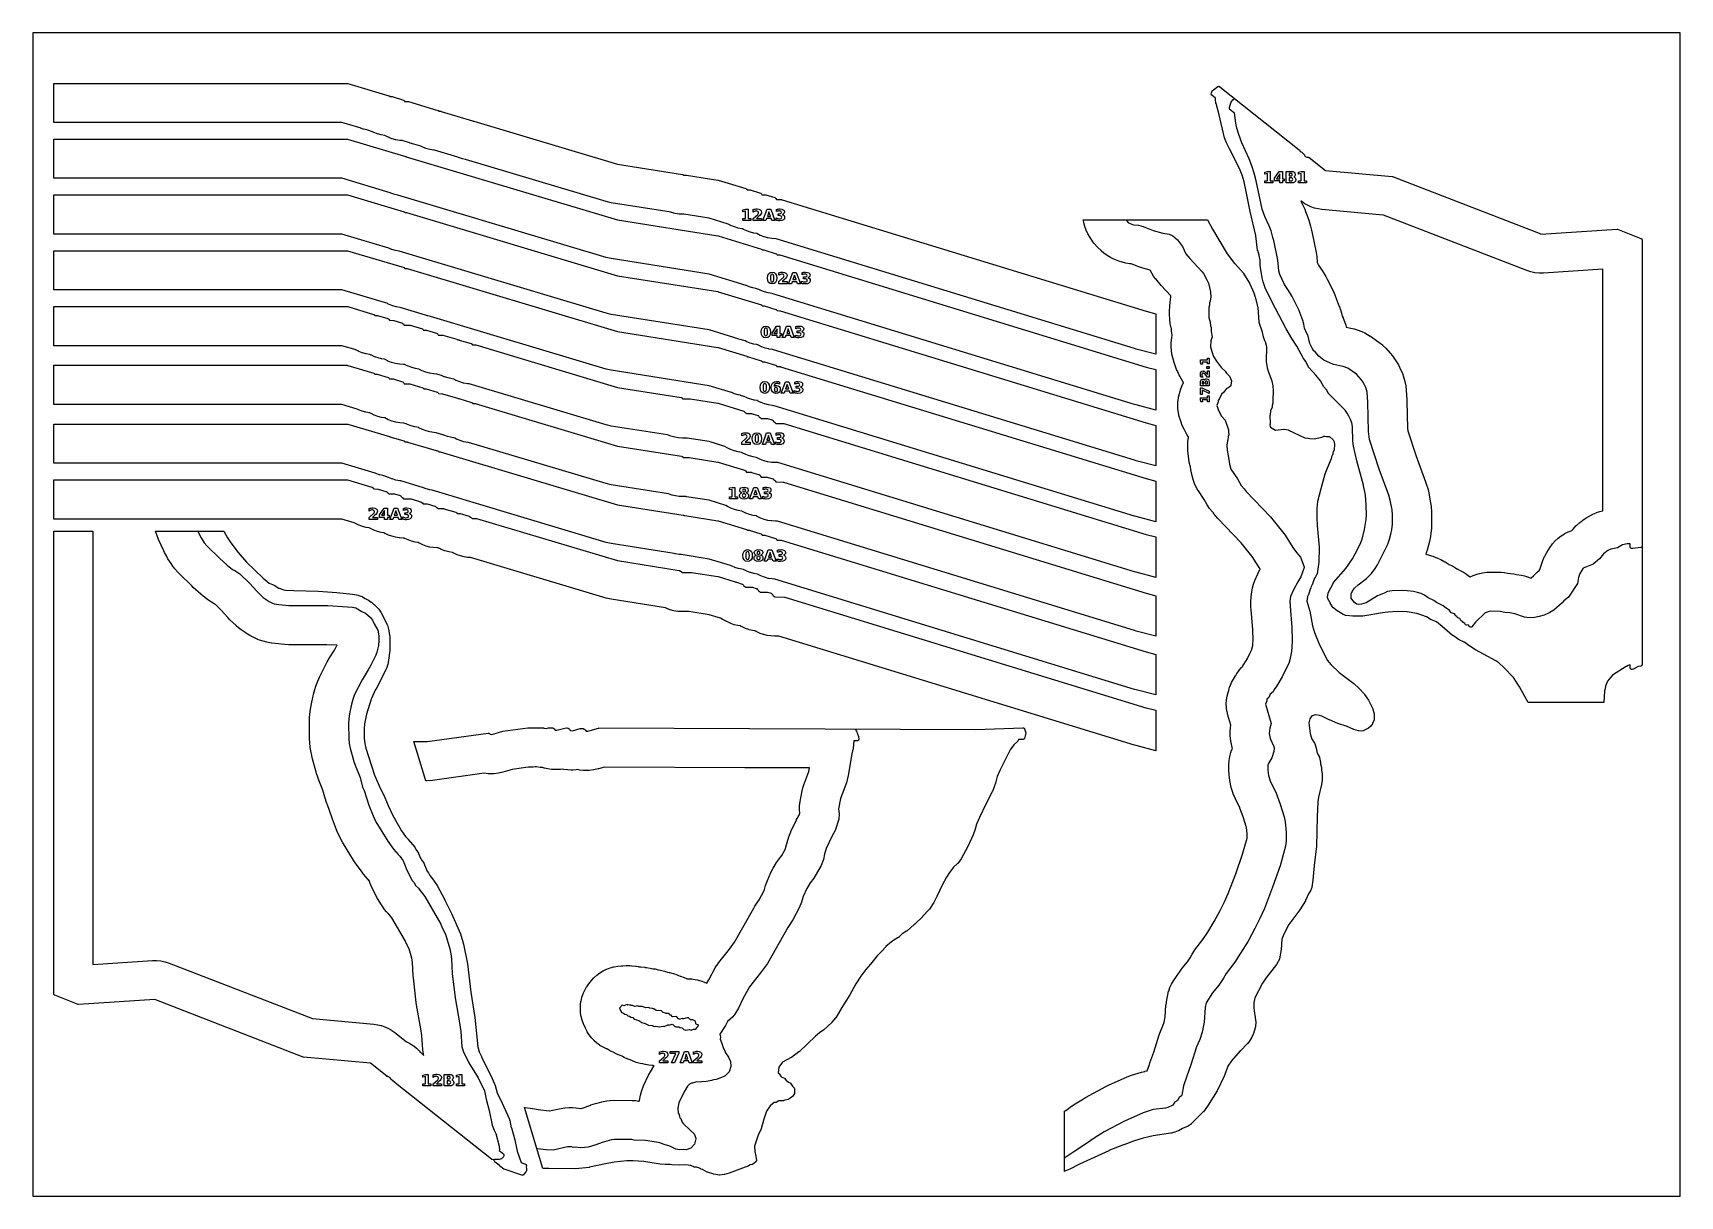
# Model space of a CAD drawing. Header units: millimetres. Extents: x 0 to 841, y 0 to 594.
import ezdxf

# ---------------------------------------------------------------- set-up
doc = ezdxf.new("R2010")
doc.units = ezdxf.units.MM
for name, color, linetype in [('CUT', 1, 'Continuous'), ('ENGRAVE', 5, 'Continuous'), ('SHEET_EDGE_DO_NOT_CUT', 8, 'Continuous')]:
    doc.layers.add(name, color=color, linetype=linetype)

msp = doc.modelspace()

# ---------------------------------------------------------------- linework, layer by layer
at = {"layer": 'CUT'}
for points in [[(160.65, 568.23), (160.7, 568.23), (160.74, 568.22), (160.79, 568.21), (181.76, 561.93), (181.81, 561.91), (181.86, 561.89), (181.98, 561.82), (182.03, 561.8), (182.07, 561.76), (182.11, 561.73), (182.14, 561.69), (182.27, 561.52), (182.28, 561.51), (182.29, 561.51), (183.21, 561.48), (183.25, 561.48), (183.29, 561.47), (183.34, 561.46), (189.12, 559.73), (189.17, 559.71), (189.21, 559.69), (189.26, 559.66), (189.45, 559.53), (189.5, 559.5), (189.54, 559.46), (189.57, 559.42), (189.6, 559.37), (189.63, 559.33), (189.77, 559.02), (189.77, 559.01), (189.79, 559.01), (191.56, 558.98), (191.61, 558.97), (191.66, 558.97), (191.7, 558.96), (206.74, 554.45), (206.79, 554.44), (206.83, 554.41), (206.96, 554.35), (206.99, 554.32), (207.03, 554.3), (207.06, 554.27), (207.1, 554.24), (207.12, 554.2), (207.26, 554.01), (207.27, 554), (207.28, 554), (208.29, 553.97), (208.33, 553.97), (208.38, 553.96), (208.42, 553.95), (224.44, 549.15), (224.49, 549.14), (224.54, 549.11), (224.75, 549), (224.76, 548.99), (224.77, 548.99), (225.03, 548.97), (225.08, 548.96), (225.13, 548.95), (298.4, 527.01), (298.43, 527), (331.6, 521.74), (331.65, 521.73), (331.69, 521.72), (331.81, 521.68), (331.86, 521.66), (331.9, 521.63), (331.95, 521.61), (331.98, 521.57), (332.13, 521.44), (332.14, 521.43), (332.16, 521.43), (333.63, 521.42), (333.67, 521.41), (333.71, 521.41), (349.72, 518.87), (349.79, 518.85), (364.06, 514.48), (364.1, 514.46), (364.14, 514.44), (364.18, 514.42), (364.36, 514.3), (364.4, 514.27), (364.44, 514.23), (364.48, 514.19), (364.51, 514.15), (364.53, 514.11), (364.65, 513.87), (364.66, 513.86), (364.67, 513.86), (366.16, 513.81), (366.2, 513.81), (366.24, 513.8), (366.29, 513.79), (371.49, 512.2), (371.53, 512.18), (371.58, 512.16), (371.62, 512.14), (371.81, 512.01), (371.85, 511.98), (371.88, 511.95), (371.91, 511.91), (371.94, 511.88), (371.97, 511.84), (371.99, 511.79), (372.16, 511.41), (372.16, 511.4), (372.17, 511.4), (374.08, 511.38), (374.13, 511.38), (374.18, 511.37), (374.22, 511.36), (378.82, 509.95), (378.86, 509.94), (378.9, 509.92), (378.94, 509.9), (378.98, 509.87), (379.21, 509.7), (379.25, 509.66), (379.29, 509.63), (379.32, 509.59), (379.35, 509.55), (379.37, 509.5), (379.64, 508.9), (379.64, 508.89), (379.65, 508.89), (382.33, 508.86), (382.37, 508.86), (382.42, 508.85), (382.47, 508.84), (568.33, 451.88), (568.34, 451.88), (573.26, 450.58), (573.26, 429.9), (563.25, 432.54), (563.24, 432.54), (562.48, 432.76), (562.47, 432.76), (379.41, 488.86), (379.4, 488.86), (379.39, 488.86), (379.35, 488.86), (379.33, 488.86), (377.32, 488.99), (377.27, 488.99), (375.3, 489.32), (375.25, 489.33), (373.33, 489.86), (373.28, 489.88), (371.42, 490.6), (371.38, 490.62), (369.59, 491.53), (369.58, 491.54), (369.57, 491.54), (368.16, 491.75), (368.11, 491.76), (366.31, 492.22), (366.26, 492.23), (364.5, 492.86), (364.46, 492.88), (362.77, 493.67), (362.73, 493.69), (362.25, 493.98), (362.24, 493.98), (362.23, 493.98), (362.06, 494), (362.01, 494), (360.1, 494.35), (360.05, 494.36), (358.18, 494.9), (358.13, 494.91), (356.33, 495.63), (356.28, 495.65), (354.93, 496.35), (354.92, 496.36), (354.91, 496.36), (345.25, 499.32), (345.22, 499.33), (332.26, 501.39), (332.25, 501.39), (332.24, 501.39), (332.02, 501.39), (332, 501.39), (329.99, 501.51), (329.94, 501.51), (327.97, 501.83), (327.92, 501.84), (326, 502.36), (325.95, 502.38), (325.9, 502.4), (325.89, 502.4), (325.87, 502.4), (295.3, 507.25), (295.27, 507.25), (292.7, 507.84), (292.67, 507.85), (220.94, 529.33), (220.92, 529.33), (219.35, 529.68), (219.3, 529.69), (217.36, 530.34), (217.31, 530.36), (216.97, 530.51), (216.94, 530.52), (205, 534.1), (204.98, 534.1), (204.97, 534.1), (204.64, 534.13), (204.59, 534.13), (202.65, 534.48), (202.6, 534.5), (200.69, 535.04), (200.65, 535.06), (198.81, 535.79), (198.76, 535.81), (198.1, 536.16), (198.09, 536.16), (198.08, 536.17), (195.64, 536.9), (195.62, 536.9), (194.48, 537.15), (194.43, 537.17), (192.66, 537.74), (192.61, 537.75), (192.22, 537.92), (192.19, 537.93), (188.53, 539.03), (188.52, 539.03), (188.5, 539.03), (187.34, 539.11), (187.29, 539.12), (185.34, 539.45), (185.29, 539.46), (183.38, 539.98), (183.33, 540), (181.49, 540.72), (181.44, 540.74), (179.68, 541.64), (179.67, 541.65), (179.65, 541.65), (177.82, 541.97), (177.77, 541.99), (175.93, 542.5), (175.89, 542.52), (174.11, 543.21), (174.06, 543.23), (173.44, 543.54), (173.43, 543.55), (173.42, 543.55), (170.42, 544.45), (170.41, 544.45), (168.72, 544.88), (168.67, 544.9), (167.64, 545.28), (167.63, 545.29), (157.67, 548.26), (157.66, 548.26), (157.65, 548.26), (10.62, 548.26), (10.62, 568.26), (160.65, 568.23)], [(821.47, 271.04), (821.45, 271), (821.43, 270.96), (821.4, 270.92), (821.37, 270.88), (821.34, 270.85), (821.29, 270.81), (821.25, 270.77), (821.21, 270.75), (821.16, 270.72), (821.11, 270.7), (821.06, 270.69), (821.01, 270.68), (819.56, 270.51), (819.55, 270.51), (819.54, 270.5), (817.76, 269.37), (817.73, 269.35), (817.69, 269.33), (817.65, 269.31), (816.54, 268.95), (816.49, 268.94), (816.45, 268.93), (816.4, 268.92), (816.35, 268.92), (816.31, 268.93), (816.26, 268.94), (816.08, 268.98), (816.04, 269), (815.99, 269.01), (815.95, 269.04), (815.91, 269.07), (815.87, 269.1), (815.83, 269.13), (815.8, 269.17), (815.7, 269.3), (815.67, 269.35), (815.65, 269.39), (815.63, 269.44), (815.62, 269.49), (815.61, 269.54), (815.6, 269.59), (815.57, 271.24), (815.57, 271.25), (815.56, 271.24), (814.56, 270.93), (814.55, 270.93), (814.54, 270.92), (813.58, 270.45), (813.56, 270.43), (806.59, 266), (806.58, 265.99), (806.57, 265.99), (803.96, 262.96), (803.95, 262.95), (803.95, 262.94), (802.88, 260.46), (802.87, 260.45), (802.87, 260.44), (802.74, 259.17), (802.74, 259.12), (802.73, 259.07), (802.4, 257.96), (802.39, 257.95), (802.39, 257.93), (802.13, 252.12), (763.45, 252.12), (759.08, 259.98), (759.08, 260), (755.97, 264.83), (755.97, 264.84), (755.96, 264.85), (751.09, 269.93), (751.08, 269.95), (748.49, 272.3), (748.46, 272.32), (746.96, 273.35), (746.94, 273.36), (736.57, 278.96), (736.54, 278.98), (732.69, 281.43), (732.66, 281.45), (732.63, 281.48), (731.58, 282.4), (731.57, 282.41), (731.56, 282.42), (730.72, 282.93), (730.69, 282.95), (727.93, 284.23), (727.88, 284.26), (727.84, 284.29), (726.38, 285.42), (726.36, 285.44), (724.96, 286.27), (724.92, 286.3), (724.89, 286.33), (719.59, 290.93), (719.57, 290.94), (716.58, 293.19), (716.57, 293.2), (716.56, 293.2), (714.06, 294.25), (714, 294.29), (711.58, 295.74), (711.57, 295.74), (711.56, 295.75), (709.1, 296.7), (709.08, 296.71), (706.57, 297.46), (706.54, 297.47), (701.58, 298.38), (701.57, 298.38), (701.56, 298.38), (696.59, 298.47), (696.58, 298.47), (691.88, 298.26), (691.86, 298.25), (689.05, 297.93), (689.03, 297.92), (679.11, 296.19), (679.07, 296.19), (679.03, 296.18), (674.06, 296.13), (674, 296.13), (670.32, 296.55), (670.27, 296.56), (670.22, 296.57), (669.13, 296.93), (669.08, 296.95), (669.03, 296.98), (665.43, 299.23), (665.4, 299.26), (663.99, 300.34), (663.95, 300.38), (663.91, 300.42), (663.88, 300.46), (662.34, 302.81), (662.32, 302.85), (662.3, 302.89), (662.28, 302.93), (662.27, 302.97), (662.15, 303.51), (662.14, 303.52), (662.14, 303.53), (661.6, 304.21), (661.58, 304.25), (661.56, 304.28), (661.54, 304.32), (661.12, 305.27), (661.1, 305.32), (661.09, 305.37), (661.08, 305.42), (661.06, 305.59), (661.06, 305.64), (661.06, 305.7), (661.29, 307.92), (661.3, 307.97), (661.31, 308.01), (661.33, 308.06), (661.35, 308.1), (664.05, 313.25), (664.08, 313.3), (664.12, 313.34), (670.3, 320.46), (670.32, 320.48), (673.72, 325.43), (673.73, 325.45), (675.13, 327.95), (675.13, 327.96), (677.61, 332.93), (677.62, 332.95), (678.64, 335.46), (678.66, 335.49), (679.88, 340.45), (679.88, 340.47), (680.71, 345.46), (680.71, 345.48), (680.87, 347.95), (680.87, 347.97), (680.81, 352.92), (680.81, 352.94), (680.35, 357.96), (680.35, 357.98), (679.44, 362.96), (679.43, 362.98), (675.94, 375.41), (675.93, 375.44), (674.3, 382.9), (674.29, 382.94), (673.94, 385.46), (673.93, 385.52), (673.72, 392.92), (673.72, 392.94), (673.46, 394.82), (673.46, 394.84), (673.46, 394.85), (672.8, 396.62), (672.79, 396.65), (671.93, 398.29), (671.92, 398.3), (671.05, 399.88), (671.04, 399.9), (669.99, 401.34), (669.99, 401.34), (669.98, 401.35), (661.64, 409.75), (661.6, 409.8), (661.57, 409.85), (660.41, 411.77), (660.41, 411.78), (660.4, 411.79), (659.11, 413.26), (659.08, 413.3), (659.05, 413.34), (657.36, 416.25), (657.34, 416.28), (655.14, 419.03), (655.13, 419.04), (651.6, 422.92), (651.57, 422.96), (651.54, 422.99), (651.52, 423.03), (649.9, 426.26), (649.89, 426.27), (649.89, 426.28), (648.8, 427.7), (648.78, 427.73), (648.76, 427.76), (645.26, 434.11), (645.25, 434.12), (642.79, 437.96), (642.77, 437.98), (639.95, 442.95), (639.94, 442.96), (634.41, 453.26), (634.41, 453.28), (629.38, 463.27), (629.35, 463.33), (628.11, 466.9), (628.09, 466.95), (627.62, 469), (627.61, 469.03), (626.92, 472.96), (626.92, 472.99), (626.64, 475.45), (626.63, 475.49), (626.56, 477.94), (626.56, 477.95), (626.55, 477.96), (626.06, 480.42), (626.05, 480.44), (625.34, 482.91), (625.33, 482.95), (625.33, 482.99), (624.37, 490.46), (624.37, 490.48), (621.45, 502.79), (621.44, 502.81), (619.54, 512.94), (619.54, 512.95), (618.42, 517.95), (618.41, 517.97), (617.42, 521.3), (617.41, 521.32), (615.98, 524.83), (615.98, 524.84), (610.91, 534.79), (610.91, 534.8), (609.42, 537.91), (609.41, 537.94), (608.43, 540.42), (608.42, 540.45), (608.41, 540.49), (605.74, 552.1), (605.74, 552.11), (604.06, 557.91), (604.05, 557.95), (604.04, 557.99), (603.75, 560.29), (603.75, 560.34), (603.75, 560.39), (603.77, 560.65), (603.77, 560.66), (603.76, 560.67), (601.9, 562.15), (601.87, 562.18), (601.83, 562.21), (601.8, 562.25), (601.78, 562.29), (601.69, 562.45), (601.67, 562.49), (601.65, 562.54), (601.64, 562.59), (601.63, 562.64), (601.63, 562.69), (601.63, 562.74), (601.69, 563.33), (601.7, 563.39), (601.71, 563.44), (601.89, 563.97), (601.9, 564.01), (601.92, 564.05), (601.94, 564.09), (602.17, 564.46), (602.19, 564.49), (602.22, 564.52), (602.25, 564.55), (602.7, 564.97), (602.75, 565.02), (605.06, 566.64), (605.11, 566.67), (605.16, 566.69), (605.21, 566.71), (605.27, 566.73), (605.38, 566.74), (605.43, 566.75), (605.47, 566.75), (605.52, 566.75), (605.56, 566.74), (605.6, 566.73), (605.65, 566.72), (605.86, 566.64), (605.9, 566.62), (605.95, 566.59), (605.99, 566.56), (646.55, 534.38), (646.59, 534.35), (646.62, 534.31), (646.65, 534.28), (646.82, 534.04), (646.85, 533.99), (646.87, 533.95), (646.89, 533.9), (647.04, 533.43), (647.04, 533.42), (647.05, 533.42), (647.47, 533.29), (647.52, 533.28), (647.57, 533.26), (647.91, 533.07), (647.95, 533.05), (647.98, 533.02), (648.02, 532.99), (648.92, 532.15), (648.96, 532.11), (648.99, 532.07), (649.26, 531.69), (649.28, 531.65), (649.3, 531.61), (649.32, 531.57), (649.54, 530.95), (649.55, 530.94), (649.56, 530.93), (650.41, 530.59), (650.43, 530.58), (650.44, 530.58), (651.06, 530.58), (651.11, 530.58), (651.17, 530.57), (651.22, 530.55), (651.4, 530.49), (651.45, 530.47), (651.5, 530.44), (651.55, 530.41), (659.9, 523.79), (659.91, 523.78), (659.92, 523.78), (694.04, 520.67), (694.08, 520.66), (694.13, 520.65), (694.17, 520.64), (769.92, 491.32), (769.94, 491.31), (769.95, 491.31), (808.86, 493.82), (808.92, 493.82), (808.97, 493.81), (809.02, 493.8), (809.08, 493.78), (821.03, 489.05), (821.08, 489.03), (821.12, 489), (821.16, 488.97), (821.33, 488.84), (821.36, 488.81), (821.4, 488.77), (821.43, 488.73), (821.45, 488.69), (821.47, 488.64), (821.49, 488.6), (821.55, 488.4), (821.56, 488.35), (821.57, 488.3), (821.57, 488.25), (821.57, 271.44), (821.57, 271.39), (821.56, 271.34), (821.55, 271.29), (821.49, 271.08), (821.47, 271.04)], [(160.51, 539.76), (160.55, 539.76), (160.6, 539.75), (160.65, 539.74), (189.73, 531.05), (189.78, 531.03), (189.84, 531), (190.08, 530.86), (190.09, 530.85), (190.1, 530.85), (190.43, 530.82), (190.49, 530.82), (190.54, 530.8), (298.4, 498.51), (298.43, 498.5), (349.72, 490.37), (349.79, 490.35), (372.06, 483.53), (372.1, 483.51), (372.15, 483.49), (372.19, 483.46), (372.49, 483.26), (372.5, 483.25), (372.51, 483.25), (373.01, 483.22), (373.07, 483.21), (373.13, 483.2), (379.43, 481.27), (379.47, 481.25), (379.51, 481.24), (379.54, 481.22), (379.71, 481.11), (379.75, 481.09), (379.78, 481.06), (379.82, 481.03), (379.84, 480.99), (379.87, 480.95), (379.99, 480.76), (380, 480.75), (380.01, 480.75), (381.17, 480.71), (381.22, 480.71), (381.26, 480.7), (381.31, 480.69), (568.33, 423.38), (568.34, 423.38), (573.26, 422.08), (573.26, 401.4), (563.25, 404.04), (563.24, 404.04), (562.48, 404.26), (562.47, 404.26), (377.84, 460.84), (377.82, 460.84), (377.81, 460.84), (377.48, 460.87), (377.43, 460.87), (375.48, 461.22), (375.43, 461.23), (373.54, 461.77), (373.49, 461.79), (371.65, 462.52), (371.61, 462.54), (370.67, 463.03), (370.66, 463.04), (370.65, 463.04), (369.09, 463.52), (369.06, 463.53), (367.59, 463.82), (367.54, 463.83), (365.67, 464.4), (365.63, 464.42), (364.26, 465), (364.24, 465.01), (345.26, 470.82), (345.22, 470.83), (295.3, 478.75), (295.27, 478.75), (292.7, 479.34), (292.67, 479.35), (186.32, 511.19), (186.31, 511.19), (184.77, 511.53), (184.72, 511.55), (182.79, 512.19), (182.74, 512.21), (182.41, 512.36), (182.38, 512.37), (157.67, 519.76), (157.65, 519.76), (157.64, 519.76), (10.62, 519.75), (10.62, 539.75), (160.51, 539.76)], [(160.51, 511.26), (160.55, 511.26), (160.6, 511.25), (160.65, 511.24), (189.55, 502.6), (189.6, 502.58), (189.65, 502.56), (189.7, 502.53), (190.02, 502.29), (190.03, 502.28), (190.04, 502.28), (190.65, 502.25), (190.71, 502.25), (190.77, 502.23), (298.4, 470.01), (298.43, 470), (349.72, 461.87), (349.79, 461.85), (371.95, 455.06), (371.99, 455.04), (372.03, 455.02), (372.15, 454.96), (372.19, 454.94), (372.23, 454.91), (372.27, 454.87), (372.3, 454.84), (372.43, 454.69), (372.44, 454.68), (372.45, 454.68), (373.24, 454.65), (373.28, 454.64), (373.32, 454.64), (373.36, 454.63), (379.32, 452.8), (379.36, 452.79), (379.4, 452.77), (379.43, 452.75), (379.59, 452.65), (379.63, 452.63), (379.67, 452.59), (379.7, 452.56), (379.73, 452.52), (379.76, 452.47), (379.93, 452.19), (379.93, 452.18), (379.94, 452.18), (381.4, 452.14), (381.45, 452.14), (381.49, 452.13), (381.54, 452.12), (568.33, 394.88), (568.34, 394.88), (573.26, 393.58), (573.26, 372.9), (563.25, 375.54), (563.24, 375.54), (562.48, 375.76), (562.47, 375.76), (378.19, 432.23), (378.17, 432.23), (378.16, 432.24), (377.62, 432.27), (377.57, 432.28), (375.74, 432.58), (375.69, 432.59), (373.9, 433.06), (373.85, 433.08), (372.12, 433.72), (372.07, 433.74), (370.4, 434.54), (370.36, 434.56), (370.15, 434.69), (370.14, 434.7), (370.13, 434.7), (369.69, 434.83), (369.66, 434.84), (368.04, 435.13), (368, 435.14), (366.24, 435.62), (366.19, 435.63), (364.48, 436.28), (364.44, 436.3), (363.66, 436.68), (363.65, 436.68), (363.64, 436.69), (360.37, 437.69), (360.36, 437.69), (358.93, 438.06), (358.89, 438.08), (357.86, 438.46), (357.84, 438.47), (345.26, 442.32), (345.22, 442.33), (295.3, 450.25), (295.27, 450.25), (292.7, 450.84), (292.67, 450.85), (187.03, 482.48), (187.01, 482.48), (185.17, 482.84), (185.12, 482.85), (183.2, 483.44), (183.16, 483.46), (181.73, 484.06), (181.7, 484.07), (157.67, 491.26), (157.65, 491.26), (157.64, 491.26), (10.62, 491.25), (10.62, 511.25), (160.51, 511.26)], [(801.57, 473.31), (801.56, 473.31), (771.23, 471.35), (771.21, 471.35), (769.08, 471.33), (769.03, 471.33), (766.92, 471.54), (766.87, 471.55), (764.8, 471.98), (764.75, 472), (762.73, 472.66), (762.7, 472.66), (689.51, 501), (689.5, 501), (689.49, 501), (658.1, 503.86), (658.08, 503.87), (656.2, 504.13), (656.15, 504.14), (654.32, 504.58), (654.28, 504.59), (652.5, 505.2), (652.45, 505.22), (650.74, 506.01), (650.7, 506.03), (649.07, 506.97), (649.03, 507), (647.49, 508.1), (647.47, 508.12), (647.42, 508.16), (647.41, 508.16), (647.42, 508.15), (647.55, 507.76), (647.56, 507.73), (649.33, 503.94), (649.34, 503.93), (649.82, 502.81), (649.83, 502.79), (650.8, 500.33), (650.81, 500.3), (651.61, 497.79), (651.62, 497.76), (652.24, 495.27), (652.24, 495.24), (652.45, 494.66), (652.46, 494.65), (652.89, 493.25), (652.9, 493.22), (653.24, 491.8), (653.24, 491.78), (655.19, 481.82), (655.19, 481.79), (655.47, 479.86), (655.47, 479.84), (655.76, 476.83), (655.76, 476.82), (655.76, 476.81), (656.41, 475.39), (656.41, 475.38), (656.42, 475.37), (657.47, 473.86), (657.48, 473.85), (658.2, 472.73), (658.21, 472.71), (660.06, 469.63), (660.07, 469.61), (660.81, 468.27), (660.82, 468.25), (664.16, 461.57), (664.17, 461.55), (664.95, 459.78), (664.96, 459.75), (667.02, 454.35), (667.03, 454.33), (667.54, 452.81), (667.55, 452.79), (668.11, 450.87), (668.11, 450.85), (668.45, 449.4), (668.46, 449.39), (668.46, 449.38), (668.96, 448.45), (668.98, 448.41), (669.71, 446.68), (669.72, 446.63), (670.29, 444.82), (670.29, 444.8), (670.56, 443.75), (670.57, 443.74), (670.58, 443.73), (672.96, 443.26), (672.98, 443.26), (674.57, 442.87), (674.61, 442.86), (676.17, 442.34), (676.19, 442.34), (678.48, 441.46), (678.5, 441.46), (679.99, 440.82), (680.02, 440.8), (681.44, 440.05), (681.48, 440.03), (682.84, 439.16), (682.86, 439.15), (687.25, 436.08), (687.27, 436.06), (689.05, 434.66), (689.09, 434.62), (690.69, 433.03), (690.71, 433.01), (693.05, 430.4), (693.06, 430.39), (694.16, 429.04), (694.18, 429.02), (695.24, 427.6), (695.26, 427.58), (696.27, 426.09), (696.29, 426.05), (697.16, 424.47), (697.17, 424.45), (698.48, 421.81), (698.48, 421.79), (699.2, 420.17), (699.21, 420.13), (699.78, 418.44), (699.78, 418.42), (700.48, 415.96), (700.49, 415.94), (700.97, 413.83), (700.98, 413.77), (701.22, 411.63), (701.22, 411.6), (701.51, 406.56), (701.51, 406.55), (701.54, 405.88), (701.54, 405.87), (701.86, 392), (701.86, 391.97), (702.01, 390.77), (702.02, 390.75), (702.02, 390.74), (706.3, 377.9), (706.3, 377.89), (711.07, 364.83), (711.08, 364.82), (711.42, 363.81), (711.42, 363.8), (712.18, 361.33), (712.18, 361.3), (712.73, 359.05), (712.73, 359.03), (713.64, 354.01), (713.65, 353.99), (713.9, 352.07), (713.9, 352.05), (714.1, 349.57), (714.11, 349.55), (714.17, 347.69), (714.17, 347.67), (714.11, 342.69), (714.11, 342.67), (714.01, 341), (714.01, 340.98), (713.77, 338.5), (713.77, 338.48), (713.53, 336.79), (713.52, 336.77), (713.07, 334.32), (713.06, 334.3), (712.61, 332.39), (712.6, 332.37), (711.87, 329.85), (711.87, 329.84), (711.4, 328.43), (711.39, 328.41), (711.18, 327.83), (711.17, 327.82), (711.18, 327.82), (712.92, 327.37), (712.95, 327.36), (714.81, 326.77), (714.84, 326.76), (717.18, 325.85), (717.21, 325.84), (718.89, 325.06), (718.92, 325.05), (720.95, 323.96), (721, 323.93), (722.55, 322.85), (722.56, 322.84), (722.57, 322.84), (723.1, 322.61), (723.12, 322.6), (724.72, 321.84), (724.76, 321.81), (726.28, 320.91), (726.32, 320.89), (727.1, 320.32), (727.11, 320.32), (727.12, 320.31), (728.74, 319.54), (728.76, 319.53), (730.38, 318.65), (730.42, 318.63), (731.94, 317.62), (731.98, 317.59), (733.03, 316.74), (733.04, 316.73), (733.04, 316.73), (733.78, 316.3), (733.79, 316.29), (733.8, 316.3), (735.37, 316.89), (735.4, 316.9), (737.87, 317.7), (737.9, 317.71), (740.06, 318.28), (740.12, 318.29), (742.32, 318.61), (742.38, 318.61), (744.61, 318.68), (744.64, 318.68), (749.62, 318.54), (749.64, 318.54), (751.24, 318.43), (751.28, 318.43), (752.87, 318.19), (752.9, 318.18), (754.47, 317.88), (754.49, 317.87), (756.14, 317.7), (756.16, 317.7), (757.5, 317.51), (757.52, 317.51), (759.99, 317.08), (760.01, 317.08), (761.52, 316.75), (761.55, 316.74), (763.03, 316.3), (763.05, 316.3), (764.97, 315.64), (764.98, 315.64), (764.99, 315.65), (766.23, 316.73), (766.23, 316.74), (766.24, 316.75), (766.8, 317.42), (766.83, 317.45), (768.05, 318.67), (768.09, 318.7), (769.04, 319.5), (769.05, 319.51), (769.05, 319.52), (769.62, 320.4), (769.63, 320.41), (769.63, 320.42), (769.73, 320.9), (769.74, 320.94), (770.23, 322.51), (770.24, 322.53), (770.98, 324.62), (770.99, 324.65), (771.85, 326.69), (771.88, 326.74), (772.96, 328.68), (772.98, 328.7), (774.71, 331.42), (774.72, 331.44), (775.88, 333.07), (775.92, 333.11), (777.23, 334.6), (777.26, 334.63), (778.72, 335.99), (778.76, 336.02), (780.34, 337.21), (780.38, 337.24), (782.08, 338.27), (782.13, 338.29), (783.93, 339.15), (783.96, 339.16), (785.79, 339.91), (785.8, 339.92), (785.8, 339.93), (786.39, 340.64), (786.41, 340.66), (788.01, 342.39), (788.05, 342.43), (789.85, 343.95), (789.87, 343.97), (792.08, 345.62), (792.09, 345.63), (793.44, 346.55), (793.47, 346.58), (794.89, 347.38), (794.91, 347.39), (796.5, 348.21), (796.52, 348.22), (798.21, 349), (798.26, 349.02), (800.01, 349.63), (800.05, 349.64), (801.56, 350.01), (801.57, 350.01), (801.57, 350.02), (801.57, 473.29), (801.57, 473.31)], [(602.3, 493.74), (602.31, 493.73), (609.81, 481.27), (609.83, 481.25), (613.58, 476.24), (613.6, 476.22), (618.06, 471.28), (618.09, 471.24), (618.11, 471.21), (621.18, 466.28), (621.19, 466.24), (621.21, 466.21), (623.34, 461.23), (623.36, 461.19), (624.05, 459.1), (624.06, 459.06), (625.35, 453.84), (625.36, 453.8), (625.36, 453.76), (626, 446.26), (626.01, 446.25), (626.01, 446.23), (627.68, 441.33), (627.7, 441.26), (628.17, 438.76), (628.17, 438.75), (628.18, 438.73), (629.07, 436.57), (629.09, 436.5), (629.77, 433.84), (629.78, 433.8), (629.79, 433.75), (629.79, 433.71), (629.68, 426.26), (629.68, 426.24), (629.68, 426.23), (630.22, 422.97), (630.22, 422.94), (630.71, 421.24), (630.71, 421.22), (632.55, 416.28), (632.57, 416.24), (632.58, 416.2), (633.05, 413.73), (633.05, 413.69), (633.31, 411.28), (633.31, 411.24), (633.31, 411.2), (633.04, 406.28), (633.04, 406.25), (633.09, 405.13), (633.09, 405.08), (633.08, 405.02), (633.07, 404.97), (632.72, 403.76), (632.72, 403.74), (632.72, 403.73), (632.79, 403.08), (632.79, 403.04), (632.79, 402.99), (632.78, 402.95), (632.77, 402.83), (632.76, 402.79), (632.74, 402.75), (632.73, 402.71), (632.71, 402.67), (631.9, 401.26), (631.9, 401.24), (631.89, 401.23), (631.63, 398.79), (631.62, 398.75), (631.74, 394.3), (631.73, 394.24), (631.73, 394.19), (631.71, 394.13), (631.59, 393.76), (631.59, 393.74), (631.59, 393.73), (631.91, 392.64), (631.91, 392.63), (631.92, 392.63), (634.4, 391.22), (634.41, 391.21), (634.42, 391.21), (638.76, 391.73), (638.81, 391.73), (638.87, 391.73), (638.92, 391.72), (640.97, 391.25), (641.02, 391.24), (641.07, 391.22), (649.4, 387.26), (649.41, 387.26), (649.42, 387.25), (650.98, 387.13), (651.03, 387.12), (651.07, 387.11), (651.92, 386.88), (651.93, 386.88), (651.94, 386.87), (654.4, 386.73), (654.41, 386.73), (654.42, 386.73), (658, 387.61), (658.02, 387.62), (659.22, 388.05), (659.26, 388.06), (659.31, 388.07), (659.35, 388.08), (659.4, 388.08), (659.52, 388.08), (659.56, 388.07), (659.61, 388.07), (659.65, 388.05), (660.28, 387.86), (660.3, 387.86), (660.31, 387.86), (661.7, 387.89), (661.75, 387.89), (661.79, 387.89), (661.84, 387.87), (661.89, 387.86), (661.94, 387.84), (662.08, 387.76), (662.13, 387.73), (662.18, 387.7), (663.75, 386.35), (663.78, 386.32), (663.82, 386.28), (663.84, 386.25), (663.87, 386.21), (664.37, 385.25), (664.39, 385.21), (664.41, 385.17), (664.42, 385.12), (664.43, 385.08), (664.59, 383.79), (664.59, 383.74), (664.59, 383.69), (664.4, 381.19), (664.4, 381.14), (664.39, 381.1), (664.37, 381.05), (664.35, 381.01), (663.63, 379.53), (663.63, 379.52), (663.63, 379.51), (663.63, 378.83), (663.63, 378.77), (663.62, 378.72), (663.6, 378.66), (663.58, 378.61), (663.09, 377.58), (663.09, 377.56), (663.09, 377.55), (662.8, 376.29), (662.78, 376.25), (662.77, 376.2), (660.61, 371.26), (660.6, 371.25), (659.7, 368.74), (659.7, 368.73), (657.51, 361.26), (657.51, 361.25), (655.93, 354.78), (655.92, 354.74), (655.59, 351.24), (655.59, 351.22), (655.57, 346.24), (655.57, 346.23), (655.72, 342.43), (655.72, 342.42), (656.66, 331.31), (656.66, 331.26), (656.49, 323.73), (656.48, 323.67), (655.64, 317.71), (655.63, 317.67), (655.62, 317.62), (655.6, 317.57), (655.58, 317.53), (654.81, 316.26), (654.81, 316.24), (654.8, 316.23), (654.71, 315.96), (654.69, 315.91), (654.67, 315.87), (654.64, 315.83), (654.61, 315.79), (654.41, 315.56), (654.4, 315.55), (654.4, 315.54), (653.61, 313.75), (653.61, 313.74), (653.61, 313.73), (653.27, 312.42), (653.25, 312.37), (653.24, 312.33), (653.21, 312.28), (652.58, 311.26), (652.58, 311.24), (652.58, 311.23), (652.5, 310.68), (652.49, 310.64), (652.47, 310.59), (652.45, 310.54), (651.91, 309.4), (651.91, 309.39), (651.91, 309.38), (651.25, 307.08), (651.24, 307.03), (651.21, 306.98), (651.19, 306.94), (650.73, 306.25), (650.72, 306.24), (650.72, 306.23), (650.42, 303.76), (650.42, 303.74), (650.42, 303.73), (652.04, 298.78), (652.05, 298.74), (652.05, 298.71), (653.31, 291.29), (653.32, 291.25), (654.4, 287.81), (654.41, 287.79), (656.91, 281.57), (656.92, 281.55), (660.79, 273.78), (660.79, 273.76), (660.8, 273.75), (662.87, 271.24), (662.89, 271.22), (666.88, 267.33), (666.9, 267.3), (674.42, 261.73), (674.46, 261.69), (676.91, 259.39), (676.93, 259.37), (679.9, 256.27), (679.93, 256.24), (679.96, 256.21), (681.91, 253.33), (681.95, 253.27), (684.17, 248.79), (684.2, 248.74), (684.21, 248.69), (684.81, 246.3), (684.82, 246.24), (684.82, 246.18), (684.83, 243.32), (684.83, 243.27), (684.82, 243.23), (684.81, 243.18), (684.79, 243.13), (684.03, 241.28), (684.01, 241.24), (683.99, 241.2), (683.96, 241.16), (683.08, 240.05), (683.04, 240), (681.99, 238.99), (681.95, 238.96), (681.91, 238.93), (681.87, 238.91), (679.51, 237.71), (679.47, 237.69), (679.42, 237.67), (679.36, 237.66), (678.25, 237.48), (678.21, 237.48), (678.16, 237.48), (678.12, 237.48), (676.96, 237.59), (676.91, 237.6), (676.86, 237.61), (674.49, 238.31), (674.43, 238.34), (670.63, 240.01), (670.6, 240.02), (666.29, 241.26), (666.23, 241.28), (661.94, 243.14), (661.92, 243.16), (658.05, 245.11), (658.04, 245.11), (658.03, 245.12), (656.92, 245.44), (656.91, 245.44), (656.9, 245.44), (654.96, 245.7), (654.95, 245.71), (654.93, 245.7), (652.99, 245.18), (652.97, 245.18), (652.97, 245.17), (651.99, 243.68), (651.98, 243.67), (651.98, 243.66), (651.44, 241.73), (651.44, 241.71), (651.44, 241.7), (652.09, 236.26), (652.09, 236.25), (652.09, 236.23), (652.82, 233.76), (652.82, 233.75), (652.83, 233.74), (654.39, 231.26), (654.41, 231.22), (654.43, 231.18), (654.44, 231.14), (655.18, 228.79), (655.19, 228.75), (655.75, 226.26), (655.75, 226.25), (655.76, 226.23), (656.87, 224.18), (656.9, 224.13), (656.91, 224.08), (656.93, 224.03), (657.38, 221.43), (657.38, 221.39), (657.38, 221.35), (657.38, 221.3), (657.34, 220.83), (657.34, 220.81), (657.34, 220.8), (657.98, 218.82), (657.99, 218.77), (658, 218.71), (658, 218.66), (657.98, 217.68), (657.98, 217.67), (657.98, 217.66), (658.17, 216.23), (658.18, 216.17), (658.2, 212.52), (658.19, 212.47), (657.98, 210.22), (657.97, 210.18), (657.96, 210.14), (656.38, 203.78), (656.37, 203.75), (656.08, 201.26), (656.08, 201.25), (655.63, 193.74), (655.63, 193.73), (655.29, 178.73), (655.29, 178.69), (654.14, 168.76), (654.14, 168.75), (653.53, 161.28), (653.53, 161.25), (653.02, 157.73), (653.01, 157.67), (652.99, 157.62), (652.3, 155.91), (652.28, 155.87), (652.26, 155.83), (651.32, 154.32), (651.31, 154.29), (649.77, 150.86), (649.74, 150.8), (646.89, 146.24), (646.87, 146.2), (641.32, 138.75), (641.32, 138.74), (641.31, 138.74), (638.65, 133.74), (638.64, 133.71), (637.66, 131.26), (637.65, 131.24), (637.65, 131.23), (637.26, 125.89), (637.25, 125.85), (636.53, 121.21), (636.52, 121.17), (636.51, 121.13), (636.49, 121.09), (636.47, 121.05), (634.95, 118.26), (634.93, 118.22), (634.91, 118.19), (629.54, 111.26), (629.53, 111.25), (627.87, 108.77), (627.86, 108.75), (623.92, 101.25), (623.91, 101.24), (623.91, 101.23), (623.37, 98.76), (623.37, 98.74), (623.36, 98.73), (623.35, 96.27), (623.35, 96.25), (623.49, 94.66), (623.5, 94.63), (624.13, 91.23), (624.14, 91.18), (624.32, 88.82), (624.32, 88.76), (624.23, 86.58), (624.22, 86.52), (624.21, 86.46), (623.07, 82.54), (623.06, 82.49), (623.03, 82.44), (622.22, 80.91), (622.2, 80.88), (620.28, 77.94), (620.25, 77.9), (620.22, 77.86), (616.49, 74.16), (616.48, 74.15), (611.92, 69.06), (611.92, 69.06), (611.91, 69.05), (610.1, 66.27), (610.09, 66.26), (610.09, 66.25), (608.26, 61.23), (608.24, 61.19), (604.63, 53.81), (604.61, 53.76), (599.69, 45.95), (599.67, 45.92), (597.6, 43.1), (597.58, 43.07), (597.55, 43.05), (591.38, 36.85), (591.34, 36.81), (591.3, 36.78), (589.89, 35.82), (589.85, 35.8), (589.82, 35.78), (586.93, 34.45), (586.91, 34.45), (584.84, 33.29), (584.78, 33.26), (583.04, 32.59), (582.98, 32.58), (581.12, 32.11), (581.07, 32.1), (571.93, 30.7), (571.91, 30.7), (566.94, 29.61), (566.91, 29.6), (561.92, 28.03), (561.91, 28.02), (556.92, 26.2), (556.91, 26.2), (549.41, 23.19), (549.39, 23.18), (534.42, 16.31), (534.41, 16.3), (529.44, 13.77), (529.41, 13.75), (526.9, 12.67), (526.88, 12.66), (526.62, 12.51), (526.62, 43.34), (527.29, 43.76), (527.3, 43.77), (530.36, 45.94), (530.37, 45.95), (531.36, 46.6), (531.38, 46.61), (536.36, 49.71), (536.38, 49.72), (537.46, 50.34), (537.47, 50.35), (547.87, 55.93), (547.88, 55.93), (549.13, 56.55), (549.15, 56.56), (558.69, 60.84), (558.72, 60.85), (560.96, 61.69), (560.99, 61.7), (565.98, 63.25), (566.01, 63.26), (567.67, 63.69), (567.72, 63.7), (568.97, 63.92), (568.98, 63.92), (568.99, 63.93), (570.02, 67.23), (570.03, 67.24), (570.3, 68.05), (570.31, 68.06), (572.25, 73.43), (572.26, 73.44), (575.09, 82.31), (575.1, 82.33), (575.7, 83.97), (575.71, 83.99), (576.92, 86.88), (576.93, 86.9), (577.55, 88.86), (577.56, 88.88), (578.11, 91.52), (578.12, 91.56), (578.52, 97.55), (578.53, 97.58), (578.89, 100.23), (578.89, 100.26), (579.4, 102.76), (579.41, 102.78), (579.88, 104.62), (579.9, 104.67), (580.54, 106.44), (580.56, 106.48), (581.37, 108.19), (581.39, 108.23), (582.37, 109.85), (582.38, 109.88), (585.7, 114.84), (585.72, 114.86), (586.82, 116.35), (586.83, 116.37), (589.5, 119.64), (589.51, 119.66), (590.86, 121.63), (590.87, 121.65), (591.72, 123.22), (591.74, 123.25), (593.29, 125.69), (593.31, 125.72), (597.32, 131.08), (597.32, 131.09), (599.83, 134.8), (599.83, 134.81), (603.11, 140.17), (603.12, 140.18), (606.2, 145.91), (606.2, 145.92), (608.36, 150.23), (608.36, 150.24), (610.28, 154.57), (610.28, 154.58), (614.18, 164.55), (614.18, 164.56), (617.64, 174.65), (617.65, 174.67), (619.9, 182.74), (619.9, 182.75), (619.9, 182.76), (619.89, 184.81), (619.89, 184.83), (619.59, 188.34), (619.58, 188.37), (619.51, 188.75), (619.5, 188.77), (618, 193.61), (618, 193.63), (616.23, 198.17), (616.22, 198.19), (613.96, 202.81), (613.95, 202.84), (612.88, 205.5), (612.87, 205.54), (611.87, 208.65), (611.87, 208.67), (611.39, 210.41), (611.38, 210.46), (611.08, 212.23), (611.07, 212.26), (610.72, 215.05), (610.72, 215.08), (610.56, 217.74), (610.56, 217.78), (610.59, 220.25), (610.59, 220.27), (610.72, 222.35), (610.72, 222.4), (611.07, 224.44), (611.08, 224.5), (611.65, 226.5), (611.66, 226.53), (612.05, 227.68), (612.06, 227.7), (612.45, 228.68), (612.46, 228.69), (612.45, 228.7), (612.34, 229.11), (612.33, 229.13), (611.75, 231.59), (611.74, 231.61), (611.4, 233.44), (611.39, 233.49), (611.22, 235.33), (611.22, 235.38), (611.23, 237.22), (611.23, 237.27), (611.41, 239.12), (611.42, 239.15), (611.62, 240.52), (611.62, 240.53), (611.62, 240.54), (610.13, 245.63), (610.12, 245.66), (609.68, 247.52), (609.67, 247.57), (609.41, 249.46), (609.4, 249.51), (609.33, 251.41), (609.33, 251.46), (609.44, 253.36), (609.45, 253.41), (609.74, 255.29), (609.75, 255.34), (610.23, 257.18), (610.25, 257.23), (610.59, 258.18), (610.6, 258.19), (610.6, 258.2), (610.63, 258.37), (610.64, 258.42), (611.2, 260.32), (611.22, 260.37), (611.96, 262.2), (611.98, 262.24), (612.91, 263.99), (612.94, 264.04), (614.04, 265.68), (614.07, 265.72), (614.15, 265.81), (614.15, 265.82), (614.16, 265.83), (614.72, 266.83), (614.74, 266.87), (615.86, 268.47), (615.89, 268.51), (617.16, 269.99), (617.2, 270.03), (617.35, 270.18), (617.36, 270.19), (617.37, 270.2), (617.69, 270.69), (617.71, 270.71), (618.48, 271.74), (618.49, 271.76), (620.17, 274.55), (620.18, 274.57), (621.33, 277.07), (621.33, 277.08), (621.81, 278.04), (621.81, 278.06), (622.42, 279.2), (622.42, 279.21), (622.42, 279.23), (622.81, 281.19), (622.81, 281.21), (622.9, 281.91), (622.9, 281.93), (622.98, 283.91), (622.98, 283.93), (622.86, 289.22), (622.86, 289.24), (621.96, 299.5), (621.96, 299.52), (621.88, 300.95), (621.88, 300.97), (621.85, 303.46), (621.85, 303.49), (621.98, 306.1), (621.99, 306.14), (622.27, 308.56), (622.28, 308.59), (622.61, 310.54), (622.62, 310.59), (623.14, 312.48), (623.16, 312.53), (623.87, 314.38), (623.88, 314.4), (625.36, 317.7), (625.37, 317.72), (626.01, 319.02), (626.01, 319.04), (626.65, 320.22), (626.66, 320.24), (626.65, 320.25), (626.46, 320.53), (626.46, 320.54), (623.09, 325.84), (623.08, 325.87), (616.85, 333.63), (616.83, 333.64), (604.98, 346.01), (604.96, 346.03), (603.81, 347.34), (603.79, 347.37), (602.76, 348.78), (602.75, 348.8), (602.71, 348.85), (602.71, 348.86), (602.7, 348.86), (602.21, 349.4), (602.19, 349.42), (600.82, 351.08), (600.79, 351.13), (599.61, 352.93), (599.59, 352.95), (598.01, 355.68), (598, 355.7), (595.05, 360.12), (595.03, 360.15), (593.95, 361.97), (593.93, 362.01), (593.06, 363.92), (593.04, 363.97), (592.37, 365.98), (592.37, 366.01), (591.69, 368.5), (591.68, 368.53), (591.16, 371.11), (591.16, 371.14), (591, 372.3), (590.99, 372.33), (590.85, 372.88), (590.84, 372.91), (590.43, 374.87), (590.43, 374.89), (589.97, 377.84), (589.96, 377.87), (589.73, 380.41), (589.73, 380.45), (589.66, 382.94), (589.66, 382.96), (589.73, 385.24), (589.74, 385.27), (589.94, 387.54), (589.94, 387.56), (589.96, 387.68), (589.96, 387.69), (589.95, 387.7), (589.4, 388.58), (589.38, 388.61), (587.75, 391.57), (587.74, 391.59), (586.79, 393.55), (586.77, 393.6), (586.05, 395.65), (586.04, 395.68), (585.32, 398.15), (585.32, 398.18), (584.87, 400.07), (584.86, 400.12), (584.6, 402.03), (584.6, 402.08), (584.53, 404.01), (584.53, 404.06), (584.65, 405.99), (584.66, 406.04), (584.97, 407.95), (584.98, 408), (585.49, 409.88), (585.5, 409.9), (585.6, 410.21), (585.61, 410.25), (585.64, 410.45), (585.65, 410.5), (586.11, 412.23), (586.12, 412.27), (586.74, 413.96), (586.76, 414), (587.49, 415.54), (587.49, 415.55), (587.49, 415.56), (587.2, 415.98), (587.18, 416), (585.75, 418.37), (585.74, 418.39), (584.88, 419.96), (584.86, 420), (584.15, 421.64), (584.14, 421.66), (583.21, 424.11), (583.2, 424.13), (582.7, 425.63), (582.69, 425.65), (581.97, 428.12), (581.96, 428.14), (581.53, 429.92), (581.53, 429.97), (581.27, 431.77), (581.26, 431.82), (581.17, 433.64), (581.17, 433.68), (581.25, 435.51), (581.25, 435.53), (581.52, 438.5), (581.52, 438.52), (581.66, 439.56), (581.66, 439.57), (581.66, 439.58), (581.62, 439.88), (581.62, 439.92), (581.58, 440.7), (581.58, 440.73), (581.39, 441.81), (581.39, 441.86), (581.28, 443), (581.28, 443.01), (581.28, 443.02), (581.17, 443.43), (581.16, 443.46), (580.71, 445.55), (580.7, 445.61), (580.48, 447.74), (580.47, 447.76), (580.35, 450.26), (580.35, 450.27), (580.33, 451.81), (580.33, 451.83), (580.4, 454.29), (580.4, 454.32), (580.58, 456.44), (580.59, 456.5), (580.83, 457.79), (580.84, 457.81), (580.98, 459.28), (580.99, 459.34), (581.08, 459.74), (581.08, 459.75), (581.07, 459.76), (576.1, 465.08), (576.09, 465.09), (575.35, 465.94), (575.34, 465.95), (573.26, 468.44), (573.25, 468.46), (572.22, 469.81), (572.19, 469.85), (571.29, 471.28), (571.27, 471.31), (570.49, 472.81), (570.49, 472.82), (570.48, 472.83), (566.72, 473.84), (566.7, 473.85), (564.69, 474.51), (564.67, 474.51), (560.76, 476.03), (560.75, 476.04), (560.74, 476.04), (559.86, 476.13), (559.84, 476.13), (558.04, 476.4), (557.99, 476.41), (556.24, 476.85), (556.19, 476.86), (554.47, 477.46), (554.45, 477.47), (551.97, 478.46), (551.95, 478.47), (550.18, 479.28), (550.14, 479.31), (548.46, 480.29), (548.42, 480.32), (546.86, 481.46), (546.82, 481.49), (545.36, 482.79), (545.34, 482.81), (543.64, 484.49), (543.62, 484.51), (541.84, 486.53), (541.82, 486.55), (541.05, 487.56), (541.03, 487.59), (539.46, 489.97), (539.44, 490), (538.62, 491.46), (538.61, 491.48), (537.73, 493.25), (537.71, 493.3), (537.02, 495.14), (537, 495.18), (536.5, 497.08), (536.49, 497.13), (536.25, 498.61), (599.7, 498.61), (602.3, 493.74)], [(160.51, 482.76), (160.55, 482.76), (160.6, 482.75), (160.65, 482.74), (189.46, 474.13), (189.51, 474.11), (189.55, 474.09), (189.67, 474.03), (189.71, 474), (189.75, 473.97), (189.79, 473.94), (189.83, 473.9), (189.96, 473.72), (189.97, 473.72), (189.98, 473.71), (190.88, 473.68), (190.92, 473.68), (190.97, 473.67), (191.01, 473.66), (298.4, 441.51), (298.43, 441.5), (349.72, 433.37), (349.79, 433.35), (364.47, 428.85), (364.51, 428.84), (364.55, 428.82), (364.59, 428.8), (364.86, 428.62), (364.87, 428.61), (364.89, 428.61), (365.3, 428.58), (365.36, 428.58), (365.41, 428.56), (371.82, 426.6), (371.86, 426.59), (371.89, 426.57), (371.93, 426.55), (372.1, 426.45), (372.13, 426.42), (372.17, 426.39), (372.2, 426.36), (372.23, 426.32), (372.26, 426.28), (372.36, 426.12), (372.37, 426.11), (372.38, 426.11), (373.47, 426.08), (373.51, 426.07), (373.55, 426.07), (373.6, 426.05), (379.19, 424.34), (379.24, 424.32), (379.29, 424.3), (379.33, 424.27), (379.53, 424.14), (379.57, 424.11), (379.61, 424.07), (379.64, 424.03), (379.67, 423.99), (379.7, 423.95), (379.86, 423.62), (379.87, 423.61), (379.88, 423.61), (381.63, 423.57), (381.68, 423.57), (381.73, 423.56), (381.77, 423.55), (568.33, 366.38), (568.34, 366.38), (573.26, 365.08), (573.26, 344.4), (563.25, 347.04), (563.24, 347.04), (562.48, 347.26), (562.47, 347.26), (378.49, 403.64), (378.48, 403.64), (378.46, 403.64), (377.51, 403.71), (377.46, 403.71), (375.54, 404.04), (375.5, 404.05), (373.62, 404.56), (373.57, 404.58), (371.75, 405.28), (371.71, 405.3), (369.97, 406.17), (369.93, 406.2), (369.87, 406.23), (369.86, 406.24), (369.84, 406.24), (368.37, 406.47), (368.32, 406.48), (366.55, 406.93), (366.51, 406.94), (364.78, 407.55), (364.74, 407.57), (363.08, 408.34), (363.04, 408.36), (363.03, 408.37), (363.02, 408.38), (363.01, 408.38), (361.24, 408.92), (361.21, 408.93), (360.04, 409.16), (360, 409.17), (358.23, 409.7), (358.18, 409.72), (356.78, 410.29), (356.76, 410.3), (345.26, 413.82), (345.22, 413.83), (295.3, 421.75), (295.27, 421.75), (292.7, 422.34), (292.67, 422.35), (203.06, 449.18), (203.05, 449.18), (201.56, 449.56), (201.51, 449.57), (200.48, 449.95), (200.47, 449.95), (187.53, 453.83), (187.52, 453.83), (187.51, 453.83), (187.47, 453.83), (187.42, 453.84), (185.59, 454.16), (185.54, 454.17), (183.74, 454.67), (183.7, 454.68), (181.96, 455.34), (181.91, 455.36), (181.17, 455.73), (181.16, 455.73), (181.15, 455.74), (157.73, 462.75), (157.72, 462.75), (157.71, 462.75), (10.62, 462.76), (10.62, 482.75), (160.51, 482.76)], [(160.58, 454.25), (160.63, 454.25), (160.67, 454.24), (160.72, 454.23), (173.9, 450.29), (173.94, 450.27), (173.98, 450.25), (174.02, 450.23), (174.18, 450.13), (174.22, 450.11), (174.26, 450.07), (174.29, 450.04), (174.32, 450), (174.35, 449.96), (174.5, 449.72), (174.5, 449.71), (174.52, 449.71), (175.87, 449.67), (175.92, 449.67), (175.96, 449.66), (176, 449.65), (181.15, 448.12), (181.2, 448.1), (181.24, 448.08), (181.28, 448.05), (181.51, 447.9), (181.55, 447.87), (181.59, 447.83), (181.62, 447.8), (181.65, 447.75), (181.98, 447.25), (181.98, 447.24), (182, 447.24), (184.05, 447.22), (184.1, 447.22), (184.14, 447.21), (184.19, 447.2), (188.21, 446), (188.25, 445.99), (188.29, 445.97), (188.33, 445.95), (188.37, 445.92), (188.92, 445.5), (188.96, 445.47), (189, 445.43), (189.03, 445.39), (189.47, 444.74), (189.48, 444.74), (189.49, 444.73), (192.48, 444.7), (192.53, 444.7), (192.57, 444.69), (192.62, 444.68), (198.86, 442.81), (198.9, 442.8), (198.94, 442.78), (198.98, 442.76), (199.15, 442.65), (199.19, 442.63), (199.22, 442.6), (199.26, 442.57), (199.29, 442.53), (199.31, 442.49), (199.47, 442.24), (199.47, 442.23), (199.49, 442.23), (200.77, 442.22), (200.82, 442.21), (200.86, 442.21), (200.91, 442.2), (206.07, 440.65), (206.13, 440.63), (206.18, 440.61), (206.23, 440.58), (206.52, 440.36), (206.56, 440.33), (206.59, 440.3), (206.62, 440.27), (206.65, 440.23), (206.96, 439.74), (206.97, 439.73), (206.98, 439.73), (209.21, 439.69), (209.25, 439.69), (209.3, 439.68), (209.34, 439.67), (216.47, 437.54), (216.52, 437.52), (216.57, 437.49), (216.62, 437.46), (216.95, 437.23), (216.96, 437.22), (216.97, 437.22), (217.58, 437.19), (217.65, 437.18), (217.7, 437.17), (223.81, 435.34), (223.85, 435.33), (223.89, 435.31), (223.93, 435.29), (224.1, 435.18), (224.14, 435.16), (224.17, 435.13), (224.21, 435.1), (224.24, 435.06), (224.26, 435.02), (224.45, 434.73), (224.46, 434.72), (224.47, 434.72), (225.94, 434.69), (225.98, 434.68), (226.03, 434.68), (226.07, 434.67), (298.4, 413.01), (298.43, 413), (330.97, 407.84), (331.01, 407.83), (331.06, 407.82), (331.1, 407.8), (331.32, 407.7), (331.36, 407.68), (331.4, 407.66), (331.43, 407.63), (331.46, 407.6), (331.49, 407.56), (331.83, 407.16), (331.83, 407.15), (331.85, 407.15), (335.41, 407.13), (335.45, 407.13), (335.49, 407.13), (349.72, 404.87), (349.79, 404.85), (362.9, 400.83), (362.94, 400.81), (362.98, 400.79), (363.03, 400.77), (363.06, 400.74), (363.9, 400.06), (363.93, 400.03), (363.96, 400), (364.27, 399.63), (364.28, 399.62), (364.29, 399.62), (366.83, 399.6), (366.88, 399.6), (366.93, 399.59), (366.97, 399.58), (370.16, 398.61), (370.22, 398.59), (370.27, 398.56), (370.42, 398.47), (370.47, 398.44), (370.51, 398.41), (370.55, 398.37), (370.58, 398.33), (370.86, 397.93), (370.87, 397.92), (370.88, 397.91), (371.25, 397.66), (371.3, 397.62), (371.34, 397.58), (371.76, 397.12), (371.77, 397.12), (371.78, 397.11), (374.98, 397.09), (375.03, 397.08), (375.08, 397.08), (375.12, 397.07), (377.31, 396.42), (377.35, 396.4), (377.4, 396.38), (377.44, 396.36), (377.73, 396.17), (377.77, 396.14), (377.81, 396.1), (377.85, 396.06), (378.35, 395.42), (378.36, 395.41), (378.37, 395.4), (378.75, 395.14), (378.8, 395.1), (378.84, 395.06), (379.25, 394.62), (379.26, 394.61), (379.27, 394.61), (383.25, 394.58), (383.3, 394.57), (383.34, 394.57), (383.39, 394.55), (568.33, 337.88), (568.34, 337.88), (573.26, 336.58), (573.26, 315.9), (563.25, 318.54), (563.24, 318.54), (562.48, 318.76), (562.47, 318.76), (380.37, 374.56), (380.36, 374.56), (380.35, 374.57), (379.02, 374.58), (379, 374.58), (377.09, 374.69), (377.04, 374.69), (375.17, 374.98), (375.12, 374.99), (373.29, 375.46), (373.24, 375.48), (371.46, 376.13), (371.41, 376.15), (369.7, 376.96), (369.66, 376.99), (369.24, 377.24), (369.23, 377.25), (369.22, 377.25), (367.7, 377.48), (367.66, 377.49), (365.8, 377.97), (365.76, 377.98), (363.96, 378.63), (363.92, 378.65), (362.19, 379.48), (362.15, 379.5), (361.75, 379.75), (361.74, 379.75), (361.73, 379.75), (360.11, 380.01), (360.06, 380.02), (358.17, 380.52), (358.12, 380.53), (356.29, 381.22), (356.24, 381.24), (354.49, 382.11), (354.44, 382.13), (353.28, 382.86), (353.27, 382.86), (353.26, 382.87), (345.25, 385.32), (345.22, 385.33), (334.07, 387.1), (334.06, 387.1), (334.05, 387.1), (331.71, 387.11), (331.68, 387.11), (329.7, 387.22), (329.65, 387.23), (327.7, 387.53), (327.66, 387.54), (325.75, 388.04), (325.7, 388.06), (323.97, 388.7), (323.96, 388.7), (323.95, 388.71), (295.3, 393.25), (295.27, 393.25), (292.7, 393.84), (292.67, 393.85), (222.78, 414.77), (222.77, 414.78), (222.76, 414.78), (221.98, 414.83), (221.93, 414.84), (219.94, 415.19), (219.89, 415.2), (217.96, 415.75), (217.91, 415.77), (216.04, 416.52), (215.99, 416.54), (214.83, 417.15), (214.82, 417.16), (214.81, 417.16), (214.02, 417.4), (213.99, 417.4), (212.05, 417.79), (212, 417.8), (210.06, 418.39), (210.01, 418.41), (208.57, 419.03), (208.55, 419.03), (206.27, 419.72), (206.26, 419.72), (206.24, 419.72), (204.62, 419.83), (204.57, 419.83), (202.6, 420.17), (202.55, 420.18), (200.62, 420.71), (200.57, 420.73), (198.71, 421.46), (198.66, 421.48), (196.95, 422.36), (196.94, 422.37), (196.93, 422.37), (195.4, 422.61), (195.36, 422.62), (193.53, 423.09), (193.49, 423.1), (191.71, 423.74), (191.67, 423.76), (189.97, 424.57), (189.93, 424.6), (189.9, 424.61), (189.89, 424.62), (189.88, 424.62), (189.64, 424.69), (189.63, 424.7), (189.62, 424.7), (189.23, 424.7), (189.21, 424.7), (187.18, 424.83), (187.13, 424.83), (185.14, 425.17), (185.09, 425.18), (183.15, 425.71), (183.1, 425.73), (181.22, 426.46), (181.17, 426.48), (179.46, 427.37), (179.44, 427.37), (179.43, 427.38), (178.09, 427.58), (178.05, 427.59), (176.27, 428.02), (176.23, 428.03), (174.5, 428.64), (174.46, 428.65), (172.8, 429.41), (172.76, 429.43), (172.09, 429.82), (172.08, 429.82), (172.07, 429.82), (172.03, 429.83), (171.98, 429.83), (170.1, 430.16), (170.05, 430.17), (168.2, 430.68), (168.16, 430.7), (166.37, 431.38), (166.33, 431.4), (165.01, 432.07), (165, 432.07), (164.99, 432.08), (157.73, 434.25), (157.72, 434.25), (157.71, 434.25), (10.62, 434.26), (10.62, 454.26), (160.58, 454.25)], [(160.58, 424.25), (160.63, 424.25), (160.67, 424.24), (160.72, 424.23), (174.04, 420.24), (174.1, 420.22), (174.15, 420.2), (174.31, 420.1), (174.35, 420.08), (174.38, 420.05), (174.42, 420.02), (174.45, 419.98), (174.47, 419.95), (174.58, 419.78), (174.59, 419.77), (174.6, 419.77), (175.72, 419.73), (175.76, 419.72), (175.8, 419.71), (175.84, 419.7), (181.39, 418.04), (181.44, 418.02), (181.49, 418), (181.53, 417.98), (181.74, 417.84), (181.78, 417.81), (181.81, 417.77), (181.85, 417.73), (181.88, 417.69), (181.9, 417.64), (182.06, 417.32), (182.07, 417.31), (182.08, 417.31), (183.82, 417.29), (183.87, 417.29), (183.91, 417.28), (183.96, 417.27), (188.66, 415.87), (188.71, 415.85), (188.76, 415.82), (188.81, 415.79), (189.05, 415.62), (189.1, 415.58), (189.13, 415.55), (189.17, 415.5), (189.2, 415.46), (189.56, 414.81), (189.57, 414.8), (189.58, 414.8), (192.25, 414.77), (192.3, 414.77), (192.34, 414.76), (192.39, 414.75), (199.02, 412.77), (199.07, 412.74), (199.13, 412.72), (199.29, 412.62), (199.32, 412.6), (199.36, 412.57), (199.39, 412.54), (199.42, 412.51), (199.45, 412.47), (199.55, 412.31), (199.56, 412.3), (199.57, 412.3), (200.61, 412.27), (200.66, 412.27), (200.7, 412.26), (200.74, 412.25), (206.36, 410.57), (206.41, 410.55), (206.46, 410.53), (206.5, 410.5), (206.71, 410.36), (206.75, 410.33), (206.78, 410.29), (206.82, 410.25), (206.85, 410.21), (206.87, 410.17), (207.05, 409.81), (207.06, 409.8), (207.07, 409.8), (208.98, 409.76), (209.02, 409.76), (209.07, 409.75), (209.11, 409.74), (216.7, 407.47), (216.76, 407.45), (216.81, 407.43), (217.04, 407.3), (217.05, 407.29), (217.06, 407.29), (217.36, 407.26), (217.41, 407.25), (217.46, 407.24), (223.99, 405.29), (224.03, 405.28), (224.07, 405.26), (224.1, 405.24), (224.27, 405.14), (224.31, 405.11), (224.34, 405.08), (224.38, 405.05), (224.41, 405.01), (224.43, 404.97), (224.54, 404.8), (224.55, 404.79), (224.56, 404.79), (225.71, 404.76), (225.75, 404.75), (225.79, 404.75), (225.84, 404.74), (298.4, 383.01), (298.43, 383), (331.23, 377.8), (331.28, 377.79), (331.32, 377.78), (331.37, 377.76), (331.56, 377.67), (331.61, 377.64), (331.65, 377.61), (331.69, 377.58), (331.73, 377.54), (331.76, 377.5), (331.94, 377.23), (331.95, 377.22), (331.96, 377.22), (334.97, 377.2), (335, 377.2), (335.04, 377.2), (349.72, 374.87), (349.79, 374.85), (363.33, 370.7), (363.38, 370.68), (363.43, 370.66), (363.47, 370.63), (363.92, 370.32), (363.96, 370.28), (364, 370.25), (364.03, 370.2), (364.42, 369.67), (364.43, 369.66), (364.44, 369.66), (366.81, 369.61), (366.85, 369.61), (366.9, 369.6), (366.94, 369.59), (370.54, 368.49), (370.59, 368.47), (370.64, 368.45), (370.8, 368.36), (370.84, 368.34), (370.87, 368.31), (370.9, 368.29), (371.45, 367.78), (371.48, 367.75), (371.51, 367.71), (371.9, 367.2), (371.9, 367.19), (371.92, 367.19), (374.76, 367.17), (374.81, 367.17), (374.86, 367.16), (374.91, 367.15), (377.77, 366.27), (377.83, 366.25), (377.88, 366.23), (378.05, 366.13), (378.09, 366.1), (378.12, 366.08), (378.16, 366.05), (378.19, 366.01), (378.53, 365.6), (378.54, 365.59), (378.55, 365.58), (378.93, 365.27), (378.96, 365.24), (378.99, 365.22), (379.02, 365.18), (379.39, 364.69), (379.4, 364.68), (379.41, 364.68), (383.02, 364.65), (383.07, 364.64), (383.11, 364.64), (383.16, 364.62), (568.33, 307.88), (568.34, 307.88), (573.26, 306.58), (573.26, 285.9), (563.25, 288.54), (563.24, 288.54), (562.48, 288.76), (562.47, 288.76), (380.13, 344.63), (380.12, 344.64), (380.11, 344.64), (379.16, 344.65), (379.13, 344.65), (377.22, 344.76), (377.17, 344.76), (375.29, 345.06), (375.24, 345.07), (373.4, 345.55), (373.35, 345.56), (371.57, 346.22), (371.52, 346.24), (369.81, 347.06), (369.76, 347.08), (369.39, 347.31), (369.38, 347.31), (369.37, 347.32), (367.81, 347.56), (367.76, 347.57), (365.91, 348.05), (365.86, 348.07), (364.06, 348.72), (364.02, 348.74), (362.3, 349.57), (362.25, 349.6), (361.97, 349.77), (361.95, 349.78), (361.94, 349.78), (360.11, 350.09), (360.06, 350.1), (358.22, 350.6), (358.17, 350.62), (356.39, 351.29), (356.34, 351.31), (354.64, 352.16), (354.59, 352.18), (353.73, 352.72), (353.72, 352.73), (353.71, 352.73), (345.25, 355.32), (345.22, 355.33), (333.62, 357.17), (333.61, 357.18), (333.6, 357.18), (331.83, 357.18), (331.81, 357.18), (329.98, 357.28), (329.93, 357.28), (328.13, 357.54), (328.08, 357.55), (326.31, 357.98), (326.27, 357.99), (324.55, 358.58), (324.5, 358.6), (324.45, 358.62), (324.44, 358.63), (324.43, 358.63), (295.3, 363.25), (295.27, 363.25), (292.7, 363.84), (292.67, 363.85), (222.45, 384.87), (222.43, 384.88), (222.42, 384.88), (222.06, 384.9), (222.01, 384.91), (220.08, 385.25), (220.04, 385.26), (218.16, 385.79), (218.11, 385.8), (216.29, 386.52), (216.25, 386.54), (215.37, 386.99), (215.36, 386.99), (215.35, 387), (213.21, 387.64), (213.2, 387.64), (211.74, 387.96), (211.69, 387.98), (209.79, 388.6), (209.74, 388.62), (209.39, 388.78), (209.36, 388.79), (205.95, 389.81), (205.94, 389.81), (205.93, 389.82), (204.7, 389.9), (204.65, 389.9), (202.71, 390.23), (202.66, 390.24), (200.75, 390.77), (200.71, 390.79), (198.87, 391.5), (198.82, 391.52), (197.07, 392.41), (197.06, 392.42), (197.05, 392.42), (197.04, 392.42), (196.99, 392.43), (195.07, 392.77), (195.03, 392.78), (193.15, 393.31), (193.1, 393.32), (191.29, 394.04), (191.25, 394.06), (190.53, 394.43), (190.52, 394.43), (190.51, 394.43), (189.41, 394.77), (189.39, 394.77), (189.38, 394.77), (189.31, 394.77), (189.28, 394.77), (187.3, 394.89), (187.25, 394.9), (185.31, 395.22), (185.26, 395.23), (183.36, 395.74), (183.31, 395.76), (181.47, 396.46), (181.43, 396.48), (179.67, 397.37), (179.62, 397.39), (179.56, 397.43), (179.55, 397.44), (179.54, 397.44), (178.05, 397.67), (178, 397.68), (176.18, 398.15), (176.13, 398.16), (174.36, 398.8), (174.31, 398.82), (172.61, 399.63), (172.57, 399.65), (172.18, 399.89), (172.17, 399.89), (172.15, 399.89), (171.99, 399.91), (171.94, 399.91), (170.02, 400.26), (169.97, 400.27), (168.09, 400.81), (168.04, 400.83), (166.22, 401.56), (166.18, 401.58), (165.55, 401.91), (165.54, 401.91), (165.53, 401.91), (157.73, 404.25), (157.72, 404.25), (157.71, 404.25), (10.62, 404.26), (10.62, 424.26), (160.58, 424.25)], [(160.58, 394.25), (160.63, 394.25), (160.67, 394.24), (160.72, 394.23), (182.04, 387.85), (182.1, 387.83), (182.15, 387.8), (182.4, 387.65), (182.41, 387.65), (182.42, 387.65), (182.76, 387.62), (182.81, 387.61), (182.87, 387.6), (189.34, 385.66), (189.38, 385.65), (189.42, 385.63), (189.46, 385.61), (189.62, 385.51), (189.66, 385.49), (189.7, 385.45), (189.73, 385.42), (189.76, 385.38), (189.79, 385.34), (189.9, 385.16), (189.91, 385.15), (189.92, 385.15), (191.11, 385.12), (191.15, 385.11), (191.2, 385.11), (191.24, 385.09), (206.99, 380.38), (207.03, 380.36), (207.07, 380.34), (207.11, 380.32), (207.39, 380.15), (207.4, 380.14), (207.41, 380.14), (207.84, 380.11), (207.89, 380.1), (207.95, 380.09), (298.4, 353.01), (298.43, 353), (332, 347.68), (332.05, 347.67), (332.09, 347.66), (332.32, 347.57), (332.33, 347.57), (332.34, 347.57), (332.75, 347.56), (332.81, 347.55), (349.72, 344.87), (349.79, 344.85), (364.33, 340.39), (364.38, 340.38), (364.42, 340.36), (364.55, 340.29), (364.59, 340.27), (364.63, 340.24), (364.66, 340.21), (364.69, 340.18), (364.8, 340.05), (364.81, 340.04), (364.82, 340.04), (365.53, 340.01), (365.57, 340.01), (365.61, 340), (365.65, 339.99), (371.71, 338.13), (371.75, 338.12), (371.79, 338.1), (371.83, 338.08), (371.98, 337.99), (372.02, 337.96), (372.06, 337.92), (372.1, 337.89), (372.13, 337.85), (372.16, 337.8), (372.3, 337.55), (372.3, 337.54), (372.31, 337.54), (373.62, 337.52), (373.67, 337.52), (373.71, 337.51), (373.76, 337.5), (379.08, 335.87), (379.13, 335.86), (379.17, 335.83), (379.22, 335.81), (379.42, 335.67), (379.46, 335.64), (379.5, 335.6), (379.53, 335.56), (379.56, 335.52), (379.58, 335.48), (379.79, 335.05), (379.8, 335.04), (379.81, 335.03), (381.86, 335), (381.91, 335), (381.96, 334.99), (382, 334.98), (568.33, 277.88), (568.34, 277.88), (573.26, 276.58), (573.26, 255.9), (563.25, 258.54), (563.24, 258.54), (562.48, 258.76), (562.47, 258.76), (378.8, 315.04), (378.79, 315.04), (378.78, 315.05), (377.47, 315.13), (377.42, 315.14), (375.49, 315.46), (375.44, 315.47), (373.54, 315.99), (373.5, 316.01), (371.66, 316.71), (371.62, 316.73), (369.87, 317.62), (369.82, 317.65), (369.79, 317.66), (369.78, 317.67), (369.77, 317.67), (368.2, 317.92), (368.15, 317.93), (366.31, 318.41), (366.26, 318.43), (364.47, 319.08), (364.43, 319.1), (362.72, 319.93), (362.67, 319.96), (362.59, 320.01), (362.58, 320.01), (362.57, 320.02), (361.89, 320.22), (361.87, 320.23), (360.21, 320.54), (360.16, 320.55), (358.34, 321.07), (358.29, 321.09), (356.53, 321.79), (356.48, 321.81), (356.14, 321.99), (356.13, 321.99), (356.12, 321.99), (345.25, 325.32), (345.22, 325.33), (330.9, 327.61), (330.88, 327.61), (330.02, 327.66), (329.97, 327.67), (328.03, 327.99), (327.98, 328), (327.44, 328.15), (327.41, 328.16), (295.3, 333.25), (295.27, 333.25), (292.7, 333.84), (292.67, 333.85), (203.9, 360.43), (203.87, 360.43), (202.65, 360.67), (202.6, 360.68), (200.85, 361.2), (200.8, 361.22), (199.43, 361.76), (199.41, 361.77), (187.85, 365.23), (187.84, 365.23), (187.83, 365.24), (187.38, 365.27), (187.33, 365.28), (185.35, 365.63), (185.3, 365.64), (183.37, 366.2), (183.32, 366.22), (181.46, 366.97), (181.42, 366.99), (180.69, 367.37), (180.68, 367.38), (180.67, 367.38), (178.69, 367.98), (178.67, 367.98), (177.07, 368.33), (177.02, 368.35), (175.06, 369), (175.01, 369.02), (174.69, 369.17), (174.66, 369.18), (157.67, 374.26), (157.66, 374.26), (157.64, 374.26), (10.62, 374.26), (10.62, 394.26), (160.58, 394.25)], [(160.51, 365.76), (160.55, 365.76), (160.6, 365.75), (160.65, 365.74), (173.01, 362.05), (173.05, 362.04), (173.08, 362.02), (173.12, 362), (173.69, 361.66), (173.73, 361.63), (173.76, 361.61), (173.79, 361.58), (174.24, 361.11), (174.25, 361.1), (174.26, 361.1), (176.15, 361.09), (176.19, 361.09), (176.24, 361.08), (176.29, 361.07), (180.26, 359.88), (180.31, 359.86), (180.36, 359.83), (180.52, 359.75), (180.56, 359.72), (180.59, 359.69), (180.62, 359.66), (180.65, 359.63), (180.68, 359.59), (180.82, 359.39), (180.83, 359.38), (180.84, 359.37), (181.25, 359.1), (181.3, 359.06), (181.35, 359.02), (181.73, 358.61), (181.74, 358.6), (181.75, 358.6), (184.51, 358.58), (184.56, 358.58), (184.6, 358.57), (184.65, 358.56), (187.49, 357.72), (187.55, 357.7), (187.6, 357.67), (187.76, 357.58), (187.8, 357.55), (187.84, 357.51), (187.88, 357.48), (187.91, 357.44), (188.31, 356.88), (188.32, 356.87), (188.33, 356.86), (188.75, 356.59), (188.8, 356.55), (188.85, 356.51), (189.22, 356.11), (189.23, 356.1), (189.24, 356.1), (192.94, 356.06), (192.99, 356.06), (193.03, 356.05), (193.08, 356.04), (197.96, 354.58), (198.01, 354.56), (198.05, 354.54), (198.09, 354.51), (198.76, 354.07), (198.8, 354.04), (198.84, 354), (199.21, 353.6), (199.22, 353.59), (199.24, 353.59), (201.23, 353.58), (201.27, 353.58), (201.32, 353.57), (201.37, 353.56), (205.24, 352.4), (205.3, 352.38), (205.35, 352.35), (205.39, 352.32), (205.53, 352.23), (205.57, 352.2), (205.6, 352.16), (205.64, 352.12), (205.66, 352.08), (205.8, 351.86), (205.8, 351.85), (205.81, 351.85), (206.25, 351.56), (206.3, 351.53), (206.34, 351.49), (206.71, 351.1), (206.72, 351.09), (206.73, 351.09), (209.67, 351.06), (209.72, 351.05), (209.76, 351.05), (209.81, 351.03), (215.91, 349.21), (215.96, 349.19), (216.02, 349.16), (216.24, 349.03), (216.28, 349), (216.32, 348.97), (216.35, 348.94), (216.69, 348.59), (216.7, 348.58), (216.71, 348.58), (217.97, 348.57), (218.01, 348.56), (218.06, 348.56), (218.1, 348.55), (222.79, 347.15), (222.84, 347.13), (222.88, 347.11), (222.92, 347.08), (223.7, 346.56), (223.74, 346.53), (223.78, 346.5), (224.18, 346.09), (224.19, 346.08), (224.2, 346.08), (226.4, 346.05), (226.44, 346.04), (226.49, 346.04), (226.53, 346.03), (298.4, 324.51), (298.43, 324.5), (329.97, 319.5), (330.02, 319.49), (330.07, 319.48), (330.2, 319.43), (330.24, 319.41), (330.28, 319.39), (330.32, 319.36), (330.35, 319.33), (330.39, 319.3), (330.55, 319.12), (330.56, 319.11), (330.57, 319.1), (331, 318.89), (331.05, 318.86), (331.1, 318.83), (331.49, 318.51), (331.5, 318.51), (331.51, 318.51), (336.24, 318.5), (336.28, 318.5), (336.32, 318.49), (349.72, 316.36), (349.79, 316.35), (358.61, 313.65), (358.65, 313.63), (358.7, 313.61), (358.92, 313.49), (358.93, 313.48), (358.94, 313.48), (359.21, 313.45), (359.25, 313.45), (359.3, 313.44), (362.16, 312.55), (362.21, 312.54), (362.25, 312.52), (362.29, 312.5), (362.32, 312.47), (362.36, 312.44), (362.61, 312.21), (362.65, 312.17), (362.68, 312.14), (362.7, 312.1), (362.73, 312.06), (362.97, 311.54), (362.98, 311.53), (362.99, 311.52), (363.36, 311.36), (363.41, 311.34), (363.45, 311.31), (363.9, 310.99), (363.91, 310.98), (363.92, 310.98), (367.2, 310.97), (367.25, 310.97), (367.29, 310.96), (367.34, 310.95), (369.34, 310.35), (369.39, 310.34), (369.44, 310.31), (369.49, 310.28), (369.53, 310.25), (369.99, 309.84), (370.02, 309.81), (370.05, 309.77), (370.08, 309.74), (370.1, 309.7), (370.45, 309.02), (370.46, 309.01), (370.47, 309), (370.86, 308.84), (370.9, 308.81), (370.95, 308.79), (371.38, 308.48), (371.39, 308.47), (371.4, 308.47), (374.91, 308.46), (374.96, 308.45), (375.02, 308.44), (376.35, 308.12), (376.41, 308.11), (376.47, 308.08), (376.93, 307.84), (376.98, 307.81), (377.02, 307.78), (377.35, 307.49), (377.39, 307.46), (377.42, 307.42), (377.64, 307.13), (377.68, 307.08), (377.7, 307.03), (377.94, 306.51), (377.95, 306.5), (377.96, 306.49), (378.36, 306.32), (378.4, 306.3), (378.45, 306.27), (378.86, 305.98), (378.87, 305.97), (378.89, 305.97), (383.71, 305.93), (383.76, 305.93), (383.81, 305.92), (383.85, 305.91), (568.31, 249.38), (568.32, 249.38), (573.26, 248.08), (573.26, 227.4), (563.24, 230.04), (563.23, 230.04), (562.46, 230.26), (562.45, 230.26), (380.85, 285.92), (380.83, 285.92), (380.82, 285.92), (378.61, 285.93), (378.59, 285.94), (376.77, 286.03), (376.72, 286.04), (374.93, 286.3), (374.89, 286.31), (373.13, 286.74), (373.09, 286.75), (371.37, 287.34), (371.33, 287.36), (369.68, 288.11), (369.64, 288.13), (369.44, 288.24), (369.41, 288.26), (369.08, 288.4), (369.04, 288.42), (368.67, 288.62), (368.66, 288.63), (368.65, 288.63), (367.46, 288.8), (367.41, 288.81), (365.64, 289.25), (365.59, 289.26), (363.86, 289.86), (363.82, 289.88), (362.16, 290.63), (362.11, 290.65), (361.86, 290.8), (361.84, 290.81), (361.52, 290.95), (361.48, 290.97), (361.19, 291.13), (361.18, 291.13), (361.17, 291.14), (359.95, 291.32), (359.9, 291.33), (358.1, 291.77), (358.06, 291.78), (356.31, 292.39), (356.27, 292.41), (354.59, 293.19), (354.55, 293.21), (354.23, 293.39), (354.2, 293.41), (353.89, 293.55), (353.84, 293.57), (352.2, 294.5), (352.16, 294.53), (351.98, 294.65), (351.97, 294.66), (351.96, 294.66), (351.9, 294.68), (351.85, 294.7), (351.01, 295.06), (350.98, 295.07), (345.26, 296.82), (345.22, 296.83), (334.92, 298.46), (334.91, 298.47), (334.9, 298.47), (331.37, 298.47), (331.34, 298.47), (329.32, 298.58), (329.27, 298.59), (327.29, 298.9), (327.24, 298.91), (325.3, 299.42), (325.25, 299.44), (323.38, 300.15), (323.33, 300.17), (322.94, 300.36), (322.93, 300.37), (322.92, 300.37), (295.3, 304.75), (295.27, 304.75), (292.7, 305.34), (292.67, 305.35), (223.47, 326.07), (223.45, 326.07), (223.44, 326.07), (222, 326.16), (221.95, 326.16), (220.15, 326.44), (220.11, 326.45), (218.34, 326.9), (218.3, 326.91), (216.58, 327.52), (216.54, 327.53), (214.89, 328.3), (214.85, 328.32), (214.2, 328.7), (214.19, 328.7), (214.18, 328.7), (212.36, 329.01), (212.31, 329.02), (210.38, 329.54), (210.33, 329.56), (208.47, 330.28), (208.42, 330.3), (207.17, 330.94), (207.16, 330.95), (207.15, 330.95), (206.82, 331.05), (206.81, 331.05), (206.8, 331.05), (206.43, 331.06), (206.4, 331.06), (204.54, 331.17), (204.5, 331.17), (202.67, 331.45), (202.62, 331.46), (200.83, 331.92), (200.79, 331.93), (199.04, 332.55), (199, 332.57), (197.33, 333.36), (197.28, 333.38), (196.71, 333.72), (196.7, 333.72), (196.69, 333.73), (195.23, 333.95), (195.18, 333.96), (193.37, 334.41), (193.33, 334.42), (191.57, 335.05), (191.53, 335.07), (189.84, 335.86), (189.79, 335.88), (189.5, 336.05), (189.49, 336.06), (189.48, 336.06), (188.99, 336.06), (188.97, 336.06), (187.09, 336.17), (187.04, 336.18), (185.19, 336.46), (185.15, 336.47), (183.33, 336.93), (183.29, 336.94), (181.53, 337.57), (181.48, 337.59), (179.79, 338.39), (179.75, 338.41), (179.22, 338.73), (179.21, 338.73), (179.19, 338.74), (177.78, 338.95), (177.73, 338.96), (175.9, 339.41), (175.85, 339.43), (174.07, 340.06), (174.02, 340.08), (172.31, 340.89), (172.27, 340.91), (171.73, 341.23), (171.72, 341.23), (171.71, 341.24), (170.19, 341.47), (170.15, 341.48), (168.32, 341.94), (168.27, 341.96), (166.5, 342.6), (166.45, 342.62), (164.74, 343.43), (164.7, 343.45), (164.02, 343.86), (164.01, 343.86), (164, 343.87), (157.67, 345.76), (157.66, 345.76), (157.65, 345.76), (10.62, 345.76), (10.62, 365.76), (160.51, 365.76)], [(99.39, 336.2), (99.4, 336.19), (101.06, 333.68), (101.07, 333.67), (104.71, 328.7), (104.72, 328.69), (109.02, 323.68), (109.04, 323.66), (117.47, 315.57), (117.49, 315.55), (120.6, 313.06), (120.61, 313.06), (120.62, 313.05), (123.09, 312.02), (123.16, 311.99), (125.62, 310.52), (125.63, 310.51), (125.64, 310.51), (128.09, 309.58), (128.11, 309.58), (128.12, 309.57), (128.9, 309.45), (128.92, 309.45), (133.13, 309.21), (133.14, 309.21), (145.63, 308.94), (145.66, 308.94), (155.11, 308.18), (155.12, 308.18), (163.08, 307.36), (163.12, 307.36), (166.2, 306.8), (166.24, 306.79), (166.28, 306.78), (168.07, 306.16), (168.11, 306.14), (168.15, 306.12), (168.19, 306.1), (169.56, 305.14), (169.59, 305.12), (171.25, 304.29), (171.31, 304.26), (172.76, 303.29), (172.8, 303.26), (174.12, 302.16), (174.15, 302.13), (176.54, 299.74), (176.56, 299.71), (176.59, 299.68), (177.63, 298.24), (177.65, 298.21), (177.67, 298.17), (180.96, 291.59), (180.98, 291.54), (181, 291.49), (181.74, 288.75), (181.75, 288.69), (182.13, 286.24), (182.14, 286.19), (182.29, 283.73), (182.29, 283.69), (182.2, 278.67), (182.19, 278.62), (181.61, 273.67), (181.61, 273.63), (181.12, 271.26), (181.1, 271.2), (180.65, 269.88), (180.63, 269.82), (175, 258.69), (174.99, 258.68), (172.69, 253.72), (172.68, 253.69), (170.38, 246.18), (170.38, 246.15), (169.35, 241.22), (169.34, 241.19), (169.17, 238.68), (169.17, 238.66), (169.2, 233.68), (169.2, 233.66), (169.41, 231.17), (169.42, 231.14), (169.93, 228.71), (169.94, 228.69), (174.35, 214.9), (174.36, 214.87), (177.42, 208.01), (177.43, 207.99), (179.73, 203.67), (179.75, 203.62), (181.42, 199.47), (181.42, 199.46), (183.8, 194.35), (183.81, 194.34), (188.13, 186.48), (188.15, 186.45), (190.14, 183.69), (190.15, 183.68), (190.15, 183.68), (191.64, 182.18), (191.67, 182.14), (194.96, 178.15), (194.98, 178.11), (195, 178.08), (195.02, 178.04), (195.62, 176.76), (195.63, 176.75), (195.63, 176.74), (196.85, 175.05), (196.87, 175.01), (196.89, 174.97), (196.91, 174.93), (197.38, 173.67), (197.39, 173.65), (198.65, 171.21), (198.66, 171.2), (198.67, 171.19), (199.5, 170.11), (199.53, 170.07), (199.55, 170.03), (199.57, 169.99), (201.11, 166.19), (201.11, 166.18), (201.12, 166.17), (201.94, 165.06), (201.97, 165.03), (201.99, 164.99), (202.63, 163.69), (202.63, 163.68), (202.64, 163.67), (204.05, 162.09), (204.09, 162.04), (206.41, 158.67), (206.44, 158.62), (210.38, 151.2), (210.38, 151.18), (213.76, 144.36), (213.77, 144.34), (218.24, 133.89), (218.26, 133.84), (219.8, 128.67), (219.81, 128.63), (221.9, 118.67), (221.91, 118.63), (223.63, 104.2), (223.64, 104.19), (225.65, 91.2), (225.65, 91.17), (227.1, 76.18), (227.1, 76.16), (227.11, 76.15), (227.86, 73.68), (227.88, 73.64), (228.99, 71.19), (228.99, 71.18), (234.54, 60.09), (234.56, 60.05), (235.97, 56.51), (235.98, 56.46), (237.08, 52.65), (237.08, 52.64), (237.08, 52.62), (238.78, 49.33), (238.79, 49.3), (243.13, 39.66), (243.14, 39.62), (243.46, 38.66), (243.48, 38.61), (244.26, 34.81), (244.27, 34.8), (245.98, 28.68), (245.99, 28.65), (247.3, 22.89), (247.3, 22.86), (249.2, 17.13), (249.2, 17.12), (249.22, 17.11), (251.45, 16.37), (251.49, 16.35), (251.54, 16.33), (251.58, 16.3), (251.67, 16.24), (251.71, 16.21), (251.75, 16.17), (251.78, 16.14), (251.81, 16.1), (251.86, 16.02), (251.88, 15.98), (251.9, 15.93), (251.92, 15.89), (251.93, 15.84), (251.95, 15.72), (251.96, 15.67), (251.96, 15.63), (251.96, 15.58), (251.9, 14.99), (251.9, 14.98), (251.9, 14.96), (252.05, 13.84), (252.05, 13.8), (252.05, 13.75), (252.05, 13.71), (251.94, 12.98), (251.93, 12.93), (251.91, 12.88), (251.89, 12.82), (251.6, 12.25), (251.57, 12.2), (251.53, 12.16), (250.46, 10.91), (250.43, 10.88), (250.39, 10.84), (250.28, 10.76), (250.24, 10.73), (250.19, 10.7), (250.15, 10.68), (250.1, 10.67), (250.01, 10.64), (249.96, 10.63), (249.92, 10.63), (249.87, 10.63), (249.82, 10.63), (249.68, 10.65), (249.63, 10.66), (249.58, 10.67), (240.6, 13.69), (240.56, 13.71), (240.52, 13.73), (240.49, 13.75), (240.45, 13.77), (238.3, 15.48), (238.26, 15.52), (238.23, 15.55), (238.2, 15.59), (238.13, 15.7), (238.1, 15.74), (238.08, 15.78), (238.07, 15.82), (238.05, 15.87), (238.02, 16.02), (238.01, 16.03), (238, 16.04), (237.55, 16.14), (237.49, 16.16), (237.44, 16.18), (237.4, 16.21), (237.35, 16.24), (235.94, 17.36), (235.9, 17.39), (235.87, 17.43), (235.84, 17.47), (235.81, 17.51), (235.63, 17.84), (235.61, 17.89), (235.59, 17.94), (235.58, 17.99), (235.48, 18.48), (235.48, 18.5), (235.46, 18.5), (234.48, 18.66), (234.44, 18.67), (234.39, 18.68), (234.35, 18.7), (234.15, 18.79), (234.1, 18.82), (234.05, 18.85), (185.17, 57.63), (185.13, 57.67), (185.09, 57.72), (184.91, 57.95), (184.91, 57.95), (184.89, 57.96), (184.68, 58.05), (184.64, 58.07), (184.6, 58.09), (184.57, 58.12), (183.72, 58.79), (183.68, 58.82), (182.93, 59.52), (182.89, 59.56), (182.86, 59.6), (182.83, 59.65), (182.41, 60.43), (182.4, 60.44), (182.39, 60.45), (181.99, 60.62), (181.94, 60.64), (181.9, 60.67), (181.48, 60.96), (181.47, 60.97), (181.45, 60.97), (181.18, 60.98), (181.13, 60.99), (181.09, 60.99), (181.04, 61.01), (180.99, 61.03), (180.81, 61.11), (180.76, 61.14), (180.71, 61.17), (172.3, 67.84), (172.29, 67.85), (172.28, 67.85), (138.16, 70.96), (138.12, 70.97), (138.07, 70.98), (138.03, 70.99), (62.28, 100.32), (62.26, 100.32), (62.25, 100.32), (23.34, 97.81), (23.28, 97.81), (23.23, 97.82), (23.18, 97.83), (23.12, 97.85), (11.18, 102.58), (11.14, 102.6), (11.1, 102.62), (11.06, 102.64), (11.03, 102.67), (10.83, 102.85), (10.79, 102.88), (10.76, 102.92), (10.73, 102.96), (10.71, 103.01), (10.69, 103.05), (10.68, 103.1), (10.64, 103.25), (10.63, 103.29), (10.63, 103.33), (10.62, 103.37), (10.62, 339.51), (30.62, 339.51), (30.62, 118.34), (30.63, 118.33), (30.64, 118.33), (60.97, 120.28), (60.99, 120.28), (63.12, 120.3), (63.17, 120.3), (65.28, 120.09), (65.33, 120.08), (67.4, 119.65), (67.45, 119.63), (69.47, 118.98), (69.5, 118.97), (142.69, 90.64), (142.7, 90.63), (142.71, 90.63), (174.1, 87.77), (174.12, 87.77), (176, 87.5), (176.05, 87.49), (177.88, 87.05), (177.92, 87.04), (179.7, 86.43), (179.75, 86.41), (181.46, 85.63), (181.5, 85.6), (183.13, 84.66), (183.17, 84.63), (184.71, 83.53), (184.73, 83.52), (190.6, 78.86), (190.61, 78.86), (190.62, 78.85), (190.68, 78.82), (190.7, 78.8), (191.15, 78.62), (191.19, 78.6), (192.81, 77.72), (192.85, 77.7), (194.38, 76.68), (194.42, 76.65), (195.84, 75.49), (195.88, 75.46), (197.19, 74.17), (197.22, 74.14), (197.79, 73.45), (197.8, 73.44), (197.81, 73.44), (198.31, 73.04), (198.34, 73.01), (199.54, 71.83), (199.55, 71.82), (199.55, 71.83), (199.38, 72.53), (199.37, 72.58), (199.11, 74.62), (199.11, 74.64), (198.54, 81.95), (198.54, 81.96), (198.11, 85.34), (198.11, 85.36), (195.87, 97.58), (195.87, 97.6), (195.67, 98.9), (195.67, 98.92), (194.24, 111.38), (194.24, 111.39), (194.14, 112.56), (194.14, 112.57), (193.76, 119.35), (193.76, 119.36), (193.63, 120.42), (193.62, 120.44), (193.42, 121.44), (193.42, 121.46), (192.03, 126.24), (192.03, 126.26), (192.02, 126.27), (191.2, 127.86), (191.2, 127.88), (190.45, 129.5), (190.44, 129.52), (190.22, 130.07), (190.21, 130.1), (183.29, 142.13), (183.28, 142.15), (183.27, 142.16), (182.68, 142.81), (182.67, 142.83), (181.72, 143.97), (181.69, 144), (181.63, 144.09), (181.63, 144.1), (181.62, 144.11), (180.59, 145.11), (180.56, 145.15), (179.35, 146.6), (179.32, 146.64), (178.25, 148.2), (178.23, 148.24), (177.69, 149.22), (177.67, 149.25), (177.07, 150.05), (177.04, 150.1), (175.95, 151.93), (175.94, 151.95), (173.21, 157.17), (173.2, 157.2), (172.12, 159.64), (172.11, 159.67), (171.6, 161.1), (171.59, 161.12), (171.56, 161.19), (171.55, 161.2), (171.54, 161.21), (171.12, 161.65), (171.1, 161.67), (168.85, 164.35), (168.84, 164.36), (168.03, 165.4), (168.02, 165.41), (165.14, 169.36), (165.13, 169.37), (164.24, 170.69), (164.23, 170.71), (158.08, 180.72), (158.07, 180.74), (157.19, 182.34), (157.18, 182.36), (155.7, 185.35), (155.69, 185.37), (154.95, 187.07), (154.94, 187.09), (152.88, 192.49), (152.87, 192.5), (152.55, 193.42), (152.55, 193.43), (150.47, 199.8), (150.46, 199.83), (150.14, 200.51), (150.13, 200.53), (149.5, 202.08), (149.49, 202.12), (148.99, 203.73), (148.98, 203.75), (148.02, 207.34), (148.01, 207.37), (145.95, 212.44), (145.94, 212.46), (145.43, 213.87), (145.42, 213.89), (144.81, 215.78), (144.81, 215.79), (144.58, 216.55), (144.58, 216.56), (142.71, 223.31), (142.7, 223.33), (142.33, 224.9), (142.33, 224.92), (141.86, 227.4), (141.85, 227.42), (141.61, 229.09), (141.6, 229.11), (141.34, 231.62), (141.34, 231.64), (141.24, 233.43), (141.24, 233.46), (141.14, 240.91), (141.14, 240.92), (141.15, 241.94), (141.15, 241.96), (141.25, 244.43), (141.25, 244.45), (141.39, 246.1), (141.39, 246.12), (141.7, 248.63), (141.7, 248.66), (142, 250.44), (142.01, 250.46), (143.08, 255.42), (143.09, 255.43), (143.28, 256.22), (143.28, 256.23), (143.92, 258.7), (143.93, 258.72), (144.46, 260.44), (144.47, 260.46), (145.38, 262.98), (145.39, 263.01), (146.42, 265.37), (146.43, 265.4), (150.28, 272.84), (150.29, 272.86), (151.09, 274.26), (151.1, 274.28), (153.94, 278.82), (153.95, 278.84), (154.86, 280.5), (154.87, 280.51), (155.24, 281.25), (155.25, 281.26), (155.23, 281.26), (150.05, 281.56), (150.03, 281.56), (130.64, 281.54), (130.61, 281.54), (128.66, 281.64), (128.63, 281.64), (123.66, 282.13), (123.63, 282.14), (121.9, 282.38), (121.88, 282.39), (119.42, 282.85), (119.39, 282.86), (117.54, 283.3), (117.49, 283.32), (115.69, 283.94), (115.67, 283.95), (114.86, 284.27), (114.84, 284.28), (113.78, 284.74), (113.76, 284.75), (112.07, 285.55), (112.05, 285.56), (110.7, 286.26), (110.67, 286.28), (109.38, 287.08), (109.36, 287.09), (106.4, 289.1), (106.38, 289.11), (105.01, 290.13), (104.98, 290.16), (103.71, 291.28), (103.69, 291.3), (100.58, 294.31), (100.56, 294.32), (99.53, 295.4), (99.52, 295.42), (96.17, 299.19), (96.15, 299.2), (93.14, 302.12), (93.13, 302.13), (93.12, 302.13), (92.59, 302.39), (92.55, 302.41), (91.16, 303.22), (91.12, 303.25), (89.79, 304.18), (89.78, 304.2), (86.96, 306.35), (86.95, 306.37), (85.8, 307.32), (85.78, 307.34), (81.86, 310.86), (81.85, 310.86), (81.11, 311.56), (81.1, 311.57), (74.84, 317.79), (74.83, 317.8), (74, 318.68), (73.99, 318.69), (72.49, 320.38), (72.48, 320.4), (71.46, 321.64), (71.43, 321.67), (70.52, 323), (70.51, 323.01), (68.95, 325.48), (68.94, 325.5), (68.12, 326.92), (68.11, 326.94), (67.18, 328.72), (67.18, 328.73), (66.79, 329.52), (66.79, 329.53), (64.12, 335.25), (64.11, 335.28), (63.19, 337.64), (63.18, 337.67), (62.6, 339.51), (97.54, 339.51), (99.39, 336.2)], [(503.29, 233.08), (502.85, 232.46), (502.83, 232.42), (502.8, 232.39), (500.88, 230.47), (500.88, 230.46), (500.87, 230.45), (499.04, 227.93), (499.03, 227.92), (499.03, 227.91), (493.71, 217.36), (493.71, 217.35), (492.37, 214.34), (492.36, 214.33), (492.36, 214.32), (491.61, 211.48), (491.59, 211.44), (489.87, 206.56), (489.84, 206.5), (486.54, 200.12), (486.54, 200.11), (483.24, 193.29), (483.24, 193.28), (481.83, 189.86), (481.82, 189.84), (481.14, 187.42), (481.13, 187.38), (480.05, 184.53), (480.04, 184.5), (477.38, 178.58), (477.36, 178.55), (473.97, 172.24), (473.95, 172.2), (473.93, 172.17), (472.21, 169.9), (472.18, 169.86), (472.14, 169.83), (470.11, 168.05), (470.11, 168.04), (470.1, 168.03), (467.99, 165.19), (467.98, 165.17), (466.48, 162.84), (466.48, 162.83), (464.21, 158.8), (464.2, 158.78), (461.59, 153.02), (461.58, 152.99), (459.92, 149.91), (459.91, 149.87), (457.73, 146.44), (457.7, 146.4), (457.67, 146.37), (454.27, 142.71), (454.24, 142.68), (450.2, 138.87), (450.19, 138.85), (446.12, 135.36), (446.07, 135.32), (443.88, 133.86), (443.85, 133.84), (441.86, 132.07), (441.82, 132.04), (441.79, 132.02), (439.06, 130.32), (439.03, 130.31), (436.5, 128.31), (436.49, 128.3), (435.41, 127.38), (435.4, 127.37), (435.4, 127.36), (433.47, 125.07), (433.44, 125.04), (431.01, 122.65), (430.99, 122.62), (427.71, 118.4), (427.69, 118.36), (425.21, 115.68), (425.2, 115.66), (422.68, 112.3), (422.67, 112.28), (420.24, 108.41), (420.23, 108.4), (417.17, 102.8), (417.16, 102.77), (413.04, 96.34), (413.04, 96.33), (409.91, 91.04), (409.88, 91), (409.86, 90.97), (407.96, 88.75), (407.92, 88.71), (403.88, 84.89), (403.85, 84.86), (403.82, 84.84), (401.69, 83.37), (401.67, 83.36), (399.6, 81.62), (399.59, 81.61), (391.17, 73.66), (391.12, 73.63), (387.27, 70.74), (387.23, 70.71), (387.2, 70.69), (382.71, 68.45), (382.7, 68.44), (382.69, 68.43), (380.9, 65.81), (380.9, 65.8), (380.9, 65.79), (380.47, 62.99), (380.46, 62.98), (380.47, 62.97), (381.12, 62.44), (381.15, 62.41), (381.19, 62.37), (381.21, 62.34), (381.24, 62.3), (382.05, 60.86), (382.05, 60.85), (382.07, 60.85), (383.71, 60.16), (383.75, 60.14), (383.8, 60.11), (383.84, 60.08), (383.87, 60.04), (383.91, 60), (384.67, 59.02), (384.67, 59.01), (384.68, 59.01), (385.8, 58.15), (385.81, 58.15), (385.82, 58.14), (386.57, 57.77), (386.61, 57.74), (386.65, 57.72), (386.69, 57.69), (386.72, 57.65), (386.75, 57.61), (387.8, 56.15), (387.81, 56.14), (387.81, 56.13), (388.61, 55.31), (388.65, 55.27), (388.68, 55.23), (388.7, 55.18), (388.73, 55.13), (388.82, 54.85), (388.84, 54.81), (388.85, 54.76), (388.85, 54.72), (388.85, 54.68), (388.83, 52.56), (388.83, 52.51), (388.82, 52.46), (388.8, 52.41), (388.79, 52.36), (388.77, 52.32), (388.02, 50.98), (388, 50.95), (387.97, 50.91), (387.94, 50.88), (387.91, 50.85), (387.87, 50.82), (385.93, 49.45), (385.89, 49.42), (385.84, 49.4), (385.79, 49.38), (385.74, 49.36), (383.99, 49), (383.98, 48.99), (383.96, 48.99), (383.44, 48.75), (383.4, 48.73), (383.36, 48.72), (383.31, 48.71), (383.27, 48.71), (380.89, 48.55), (380.88, 48.55), (380.86, 48.55), (379.47, 47.86), (379.43, 47.84), (379.38, 47.83), (379.34, 47.82), (379.29, 47.81), (378.52, 47.75), (378.51, 47.75), (378.5, 47.74), (376.43, 46.03), (376.42, 46.02), (376.41, 46.01), (374.61, 43.4), (374.6, 43.39), (374.6, 43.38), (373.22, 39.32), (373.21, 39.3), (371.82, 34.3), (371.81, 34.25), (371.79, 34.21), (370.3, 31.19), (370.3, 31.18), (370.29, 31.17), (368.45, 25.41), (368.45, 25.4), (368.45, 25.39), (368.57, 22.83), (368.57, 22.82), (368.57, 22.81), (369.15, 20.37), (369.16, 20.31), (369.4, 18.22), (369.4, 18.17), (369.4, 18.12), (369.39, 18.01), (369.38, 17.96), (369.37, 17.91), (369.35, 17.86), (369.33, 17.82), (369.31, 17.78), (369.19, 17.59), (369.16, 17.55), (369.13, 17.52), (369.1, 17.49), (369.07, 17.46), (367.35, 16.18), (367.31, 16.15), (367.26, 16.13), (367.22, 16.11), (367.17, 16.1), (367.12, 16.09), (366.29, 15.96), (366.28, 15.96), (366.27, 15.95), (364.88, 15.15), (364.85, 15.13), (364.81, 15.12), (364.77, 15.1), (363.64, 14.79), (363.62, 14.78), (355.44, 11.71), (355.4, 11.7), (353.03, 11), (352.97, 10.99), (350.72, 10.63), (350.67, 10.63), (350.63, 10.63), (350.58, 10.63), (350.54, 10.64), (347.74, 11.21), (347.7, 11.22), (344.37, 12.2), (344.32, 12.22), (344.26, 12.24), (341.83, 13.63), (341.82, 13.63), (341.81, 13.64), (341.15, 13.8), (341.1, 13.81), (341.06, 13.83), (341.03, 13.85), (340.99, 13.87), (340.36, 14.28), (340.35, 14.29), (340.34, 14.29), (338.88, 14.71), (338.87, 14.72), (338.85, 14.72), (337.68, 14.81), (337.63, 14.81), (337.58, 14.82), (337.54, 14.84), (337.49, 14.86), (335.97, 15.62), (335.96, 15.63), (335.95, 15.63), (333.26, 16.02), (333.25, 16.02), (333.24, 16.02), (330.09, 15.83), (330.05, 15.83), (326.26, 15.92), (326.22, 15.92), (326.18, 15.93), (325.38, 16.09), (325.37, 16.09), (325.36, 16.09), (322.78, 16.05), (322.73, 16.06), (320.32, 16.29), (320.28, 16.29), (311.89, 17.67), (311.86, 17.67), (306.52, 18.04), (306.5, 18.04), (303.19, 18.01), (303.17, 18.01), (296.79, 17.25), (296.78, 17.25), (292.34, 16.46), (292.33, 16.46), (284.11, 14.68), (284.05, 14.67), (277.02, 13.95), (276.97, 13.95), (263.36, 14.02), (263.35, 14.02), (260.42, 14.13), (251.02, 45.22), (251.29, 45.21), (251.32, 45.21), (253.93, 44.97), (253.95, 44.97), (256.21, 44.63), (256.24, 44.63), (257.91, 44.28), (257.93, 44.28), (263.51, 43.55), (263.54, 43.55), (263.7, 43.55), (263.71, 43.55), (263.73, 43.55), (268.72, 44.61), (268.75, 44.62), (271.55, 45.01), (271.59, 45.01), (273.61, 45.15), (273.64, 45.15), (275.43, 45.19), (275.47, 45.19), (277.25, 45.06), (277.29, 45.05), (278.53, 44.85), (278.55, 44.85), (279.78, 44.75), (279.79, 44.75), (279.8, 44.75), (279.93, 44.76), (279.94, 44.76), (279.96, 44.77), (281, 45.07), (281.03, 45.08), (283.29, 45.97), (283.31, 45.97), (284.82, 46.5), (284.84, 46.51), (287.23, 47.23), (287.24, 47.23), (288.06, 47.46), (288.07, 47.47), (290.45, 48.08), (290.49, 48.08), (293.07, 48.57), (293.1, 48.57), (294.65, 48.75), (294.68, 48.76), (297.16, 48.89), (297.19, 48.89), (306.02, 48.83), (306.04, 48.83), (307.74, 48.74), (307.79, 48.73), (309.21, 48.54), (309.23, 48.53), (309.6, 48.51), (309.61, 48.51), (309.61, 48.53), (309.65, 48.77), (309.65, 48.79), (310.21, 51.58), (310.22, 51.61), (310.83, 53.93), (310.85, 53.99), (311.73, 56.21), (311.75, 56.24), (314.36, 61.79), (314.37, 61.81), (315.26, 63.47), (315.27, 63.49), (316.98, 66.37), (316.99, 66.39), (317.11, 66.57), (317.12, 66.58), (317.11, 66.58), (316.69, 66.65), (316.68, 66.65), (316.67, 66.65), (316.31, 66.65), (316.26, 66.65), (314.51, 66.81), (314.46, 66.81), (312.72, 67.13), (312.68, 67.14), (311.32, 67.51), (311.29, 67.52), (310.1, 67.71), (310.04, 67.72), (308.07, 68.25), (308.02, 68.27), (306.1, 69), (306.06, 69.02), (305.01, 69.56), (305, 69.56), (304.99, 69.57), (303.86, 69.93), (303.81, 69.95), (301.89, 70.8), (301.85, 70.82), (300.96, 71.33), (300.95, 71.34), (300.94, 71.34), (300.88, 71.36), (300.85, 71.37), (298.92, 72.11), (298.88, 72.13), (297.05, 73.06), (297, 73.09), (296.6, 73.34), (296.6, 73.35), (296.59, 73.35), (294.99, 74.04), (294.95, 74.06), (293.29, 74.97), (293.27, 74.98), (293.24, 74.99), (292.97, 75.14), (292.94, 75.15), (292.91, 75.16), (292.87, 75.18), (291.17, 75.98), (291.13, 76), (289.52, 76.96), (289.48, 76.98), (287.97, 78.09), (287.93, 78.12), (286.53, 79.36), (286.5, 79.4), (285.22, 80.77), (285.19, 80.81), (284.06, 82.3), (284.03, 82.34), (283.04, 83.93), (283.02, 83.97), (282.18, 85.66), (282.17, 85.68), (281.18, 87.96), (281.17, 87.99), (280.48, 89.8), (280.47, 89.84), (279.97, 91.7), (279.96, 91.75), (279.64, 93.65), (279.64, 93.7), (279.51, 95.62), (279.51, 95.66), (279.57, 97.59), (279.58, 97.64), (279.83, 99.54), (279.84, 99.59), (280.28, 101.46), (280.29, 101.51), (280.91, 103.33), (280.93, 103.38), (281.73, 105.13), (281.75, 105.17), (282.72, 106.83), (282.74, 106.87), (283.88, 108.44), (283.89, 108.46), (285.14, 110.03), (285.16, 110.05), (286.44, 111.5), (286.47, 111.53), (287.88, 112.84), (287.92, 112.87), (289.45, 114.04), (289.49, 114.06), (291.13, 115.07), (291.17, 115.09), (292.9, 115.93), (292.94, 115.95), (294.74, 116.62), (294.79, 116.64), (296.65, 117.12), (296.7, 117.13), (298.6, 117.43), (298.65, 117.44), (300.56, 117.55), (300.61, 117.55), (300.62, 117.55), (300.63, 117.55), (300.64, 117.55), (301.06, 117.62), (301.11, 117.62), (302.91, 117.74), (302.95, 117.74), (304.76, 117.7), (304.8, 117.69), (305.64, 117.59), (305.67, 117.59), (305.97, 117.59), (306.02, 117.59), (307.87, 117.4), (307.92, 117.39), (309.12, 117.16), (309.13, 117.15), (309.14, 117.15), (310.3, 117.12), (310.36, 117.12), (312.35, 116.85), (312.4, 116.84), (312.59, 116.8), (312.6, 116.79), (312.61, 116.79), (313.24, 116.76), (313.29, 116.75), (315.15, 116.46), (315.2, 116.45), (316.51, 116.11), (316.54, 116.11), (317.59, 115.98), (317.64, 115.97), (319.3, 115.6), (319.31, 115.6), (320.45, 115.42), (320.5, 115.41), (322.42, 114.9), (322.47, 114.89), (323.92, 114.34), (323.94, 114.33), (323.95, 114.33), (324.92, 114.18), (324.97, 114.17), (326.94, 113.65), (326.99, 113.64), (328.9, 112.92), (328.95, 112.9), (329.56, 112.59), (329.57, 112.58), (329.58, 112.58), (330.52, 112.35), (330.57, 112.34), (332.43, 111.68), (332.48, 111.66), (333.78, 111.04), (333.79, 111.04), (333.81, 111.03), (333.9, 111.01), (333.91, 111.01), (333.92, 111.01), (334.58, 111.02), (334.62, 111.02), (336.46, 110.89), (336.48, 110.89), (337.13, 110.81), (337.15, 110.81), (339.11, 110.47), (339.16, 110.46), (341.06, 109.93), (341.1, 109.91), (342.94, 109.2), (342.99, 109.17), (343.08, 109.13), (343.1, 109.12), (343.11, 109.12), (343.16, 109.1), (343.21, 109.09), (344.13, 108.74), (344.14, 108.73), (344.15, 108.74), (344.42, 109.32), (344.43, 109.34), (345.03, 110.5), (345.04, 110.51), (348.41, 116.56), (348.42, 116.57), (349.26, 117.93), (349.28, 117.97), (350.22, 119.26), (350.23, 119.27), (355.61, 126.03), (355.61, 126.04), (358.23, 129.65), (358.24, 129.67), (368, 146.97), (368.01, 146.99), (368.66, 148.05), (368.67, 148.07), (370.72, 151.23), (370.73, 151.24), (373.11, 155.63), (373.12, 155.65), (373.49, 156.6), (373.5, 156.62), (374.07, 158.6), (374.08, 158.63), (374.99, 161.12), (375, 161.15), (376.78, 165.19), (376.79, 165.22), (377.97, 167.48), (377.99, 167.51), (379.7, 170.34), (379.71, 170.36), (380.62, 171.72), (380.64, 171.75), (381.65, 173.03), (381.67, 173.04), (382.35, 173.84), (382.36, 173.85), (382.36, 173.86), (384.29, 177.26), (384.3, 177.27), (384.3, 177.28), (384.45, 178.12), (384.46, 178.16), (385.05, 180.58), (385.06, 180.61), (385.94, 183.42), (385.95, 183.45), (386.98, 186.09), (387, 186.12), (389.92, 192.21), (389.92, 192.23), (390.47, 193.28), (390.48, 193.29), (391.14, 194.49), (391.15, 194.5), (391.15, 194.51), (391.49, 195.61), (391.49, 195.62), (391.49, 195.63), (391.37, 196.99), (391.37, 197.05), (391.42, 199.23), (391.42, 199.28), (391.72, 201.45), (391.72, 201.48), (392.76, 206.88), (392.77, 206.9), (393.13, 208.43), (393.14, 208.47), (393.62, 209.97), (393.62, 209.99), (396.12, 216.81), (396.13, 216.84), (396.55, 218.61), (396.56, 218.62), (396.54, 218.62), (366.78, 218.74), (366.77, 218.74), (365.84, 218.67), (365.8, 218.67), (364.06, 218.7), (364.02, 218.7), (363.59, 218.75), (363.56, 218.75), (291.78, 219.03), (291.77, 219.03), (291.76, 219.02), (288.7, 218.13), (288.67, 218.12), (286.36, 217.6), (286.3, 217.59), (283.93, 217.34), (283.9, 217.34), (283.15, 217.31), (283.13, 217.31), (281.21, 217.32), (281.16, 217.33), (279.26, 217.53), (279.21, 217.54), (278.07, 217.77), (278.05, 217.77), (278.04, 217.77), (277.39, 217.67), (277.34, 217.67), (275.66, 217.56), (275.64, 217.56), (274.87, 217.54), (274.85, 217.54), (272.97, 217.59), (272.92, 217.59), (271.06, 217.82), (271.02, 217.83), (270.19, 218.01), (270.18, 218.01), (270.16, 218.01), (269.33, 217.89), (269.29, 217.89), (267.52, 217.79), (267.5, 217.79), (266.71, 217.79), (266.69, 217.79), (264.83, 217.86), (264.78, 217.86), (262.96, 218.11), (262.91, 218.12), (261.12, 218.54), (261.07, 218.55), (260.37, 218.78), (260.36, 218.78), (260.35, 218.79), (258.97, 218.86), (258.93, 218.87), (257.05, 219.16), (257.05, 219.16), (257.04, 219.16), (257.03, 219.16), (256.38, 219.16), (256.35, 219.16), (255.49, 219.06), (255.45, 219.06), (253.81, 219), (253.79, 219), (252.97, 219.01), (252.97, 219.01), (252.94, 219.01), (252.93, 219.01), (244.63, 217.87), (244.62, 217.87), (244.61, 217.87), (239.88, 216.47), (239.86, 216.46), (237.74, 215.96), (237.68, 215.96), (235.54, 215.69), (235.48, 215.69), (233.31, 215.67), (233.28, 215.67), (232.42, 215.71), (232.39, 215.71), (230.43, 215.9), (230.38, 215.91), (230.36, 215.91), (230.35, 215.91), (230.33, 215.91), (204.03, 212.3), (203.99, 212.3), (201.36, 212.12), (201.33, 212.12), (200.57, 212.11), (194.53, 232.1), (201.28, 232.12), (201.31, 232.12), (232.44, 236.39), (232.5, 236.39), (232.56, 236.39), (232.61, 236.38), (232.85, 236.33), (232.9, 236.32), (232.94, 236.3), (232.99, 236.28), (233.03, 236.26), (233.06, 236.23), (233.1, 236.2), (233.13, 236.16), (233.39, 235.85), (233.4, 235.84), (233.41, 235.84), (234.34, 235.74), (234.35, 235.74), (234.37, 235.74), (239.91, 237.41), (239.95, 237.41), (239.98, 237.42), (252.76, 239.17), (252.83, 239.18), (253.66, 239.17), (253.7, 239.17), (253.74, 239.16), (254.15, 239.09), (254.16, 239.09), (254.17, 239.09), (254.5, 239.16), (254.55, 239.17), (254.6, 239.17), (260.53, 239.15), (260.58, 239.14), (260.62, 239.14), (260.76, 239.11), (260.81, 239.1), (260.86, 239.08), (260.9, 239.06), (260.94, 239.03), (261.11, 238.92), (261.12, 238.91), (261.13, 238.91), (262.1, 238.83), (262.11, 238.83), (262.13, 238.83), (263.28, 239.12), (263.32, 239.13), (263.36, 239.13), (263.4, 239.13), (265.19, 239.12), (265.24, 239.12), (265.29, 239.11), (265.34, 239.1), (265.5, 239.05), (265.55, 239.03), (265.59, 239.01), (265.63, 238.98), (265.96, 238.76), (266, 238.73), (266.04, 238.69), (266.07, 238.65), (266.61, 237.95), (266.62, 237.94), (266.63, 237.94), (267.54, 237.88), (267.55, 237.88), (267.56, 237.88), (271.55, 239), (271.6, 239.01), (271.65, 239.01), (272.42, 239.08), (272.48, 239.08), (272.53, 239.08), (272.58, 239.06), (273.14, 238.93), (273.18, 238.91), (273.22, 238.9), (273.26, 238.88), (273.64, 238.67), (273.69, 238.64), (273.74, 238.6), (274.12, 238.25), (274.15, 238.22), (274.18, 238.18), (274.21, 238.15), (274.5, 237.7), (274.5, 237.69), (274.51, 237.69), (275.41, 237.64), (275.42, 237.64), (275.43, 237.65), (279.41, 238.76), (279.45, 238.77), (279.49, 238.78), (280.15, 238.86), (280.2, 238.86), (280.24, 238.86), (280.29, 238.86), (280.79, 238.77), (280.84, 238.76), (280.88, 238.75), (280.93, 238.73), (281.45, 238.49), (281.49, 238.46), (281.54, 238.44), (281.57, 238.41), (282.01, 238.02), (282.04, 237.99), (282.07, 237.95), (282.09, 237.92), (282.39, 237.46), (282.39, 237.45), (282.41, 237.45), (283.26, 237.42), (283.27, 237.42), (283.29, 237.42), (288.81, 239.02), (288.86, 239.03), (288.91, 239.03), (288.95, 239.04), (481.38, 238.3), (481.39, 238.3), (505.44, 239.18), (505.49, 239.18), (505.54, 239.17), (505.69, 239.15), (505.73, 239.14), (505.78, 239.12), (505.83, 239.1), (505.87, 239.08), (505.95, 239.03), (505.99, 239), (506.03, 238.97), (506.06, 238.93), (506.09, 238.89), (506.16, 238.8), (506.19, 238.76), (506.21, 238.71), (506.23, 238.67), (506.77, 237.06), (506.79, 237), (506.88, 236.56), (506.89, 236.51), (506.89, 236.47), (506.89, 236.43), (506.85, 235.77), (506.84, 235.71), (506.82, 235.65), (506.21, 233.71), (506.2, 233.67), (506.18, 233.63), (506.15, 233.59), (506.13, 233.55), (506.03, 233.43), (506, 233.39), (505.96, 233.36), (505.92, 233.33), (505.87, 233.3), (505.83, 233.28), (505.68, 233.22), (505.64, 233.2), (505.6, 233.19), (505.55, 233.18), (505.51, 233.18), (503.31, 233.09), (503.3, 233.09), (503.29, 233.08)]]:
    msp.add_lwpolyline(points, close=True, dxfattribs=at)
at = {"layer": 'ENGRAVE'}
for points in [[(821.27, 331.32), (820.99, 331.14), (816.89, 330.64), (816.18, 330.64), (815.8, 330.84), (815.59, 331.22), (815.57, 333.12), (814.05, 333.11), (811.58, 332.64), (809.07, 331.11), (805.68, 330.45), (804.07, 329.62), (801.85, 327.95), (799.79, 325.45), (796.6, 322.74), (791.58, 320.67), (789.83, 317.93), (789.08, 315.82), (788.56, 312.89), (784.02, 305.81), (781.58, 303.94), (780.78, 302.9), (776.57, 299.2), (774.43, 297.94), (771.65, 296.59), (769.06, 295.97), (766.62, 295.54), (763.91, 295.36), (761.58, 295.67), (756.57, 297.38), (754.09, 297.81), (751.54, 298.07), (749.07, 298.55), (744.07, 298.69), (741.57, 297.87), (736.59, 293.04), (734.64, 290.77), (734.38, 290.61), (734.09, 290.56), (733.61, 290.76), (732.87, 291.75), (731.96, 291.62), (731.5, 291.8), (731.09, 292.47), (730.05, 293), (729.77, 293.64), (729.29, 293.76), (729.04, 293.93), (728.53, 294.91), (727.5, 295.38), (727.27, 295.64), (727.14, 296.01), (726.55, 296.25), (725.91, 297.28), (724.14, 297.85), (723.93, 298.07), (723.06, 299.43), (721.55, 300.21), (720.12, 301.49), (716.58, 303.18), (715.31, 304.19), (712.36, 305.44), (710.5, 306.91), (708.79, 307.7), (706.9, 308.3), (704.83, 308.72), (701.58, 309.06), (699.09, 309.21), (694.07, 309.17), (691.59, 308.78), (689.96, 307.94), (686.57, 306.57), (680.71, 302.94), (678.41, 302.29), (676.62, 302.19), (675.97, 302.35), (674.82, 303.05), (673.39, 304.76), (673.06, 305.42), (673.11, 307.77), (673.17, 308.05), (674.08, 309.65), (674.79, 310.48), (676.6, 312.13), (680.82, 315.44), (683.37, 317.94), (685.4, 320.43), (686.56, 322.31), (691.73, 332.93), (692.67, 335.44), (693.41, 337.97), (693.86, 340.43), (694.11, 342.93), (694.17, 347.93), (693.97, 350.43), (693.05, 355.47), (692.29, 357.96), (687.41, 371.3), (682.42, 386.29), (681.89, 390.49), (681.54, 405.41), (681.25, 410.47), (680.55, 412.95), (679.23, 415.61), (678.15, 417.05), (675.8, 419.68), (671.39, 422.76), (669.07, 423.64), (664.08, 424.64), (659.11, 426.84), (656.58, 428.91), (654.71, 431.06), (654.06, 431.62), (653.1, 433.02), (652.05, 435.45), (650.93, 439.8), (650.42, 440.48), (649.28, 443.16), (648.91, 445.26), (648.34, 447.2), (646.27, 452.62), (642.93, 459.32), (641.06, 462.42), (638.95, 465.45), (636.63, 470.57), (636.08, 472.45), (635.56, 477.97), (633.61, 487.95), (633.06, 489.49), (632.2, 492.97), (631.22, 495.46), (628.96, 500.28), (627.7, 504.02), (624.53, 518.39), (623.5, 522.39), (622.31, 526.17), (620.93, 529.79), (617.33, 537.93), (615.74, 542.15), (614.74, 545.42), (614.18, 547.92), (613.46, 552.97), (611.24, 554.73), (610.99, 555.1), (611.01, 555.94), (611.68, 558.32), (612.11, 559.21), (612.57, 559.79), (613.34, 560.33), (613.36, 560.33)], [(558.11, 498.31), (559.41, 497.03), (561.91, 496.02), (564.41, 495.76), (566.87, 495.12), (571.93, 493.15), (576.89, 491.81), (580.15, 491.25), (581.97, 490.36), (584.47, 488.37), (586.91, 484.96), (588.63, 481.25), (590.71, 478.74), (596.93, 472.08), (597.63, 471.19), (599.42, 467.92), (600.21, 466.24), (601.24, 461.85), (601.36, 459.22), (601.09, 457.1), (600.75, 456.24), (600.7, 454.95), (600.39, 453.74), (600.32, 451.26), (600.45, 448.74), (601.14, 446.24), (601.22, 444.44), (601.54, 443.64), (601.55, 441.61), (602.02, 438.85), (601.44, 436.72), (601.17, 433.73), (601.9, 431.23), (602.84, 428.76), (604.28, 426.37), (606.91, 422.93), (608.75, 421.27), (609.41, 420.22), (611.03, 418.76), (612.01, 416.28), (611.71, 414.05), (611.58, 413.72), (610.4, 412.8), (609.41, 412.38), (607.85, 410.35), (606.91, 409.6), (605.87, 407.28), (605.19, 406.24), (605.11, 405.54), (604.53, 403.74), (605.25, 401.25), (606.9, 398.26), (608.79, 396.17), (610.5, 391.35), (610.4, 390.25), (610.61, 388.83), (610.22, 387.93), (610.05, 386.28), (609.86, 385.77), (609.65, 383.48), (609.72, 380.96), (610.19, 377.98), (610.66, 376.2), (610.98, 373.77), (611.67, 371.25), (615, 366.27), (616.91, 362.96), (618.49, 361.24), (619.41, 359.86), (631.89, 346.84), (639.38, 337.51), (643.35, 331.24), (645.15, 328.73), (647.18, 326.27), (649.03, 321.42), (649.02, 320.99), (647.43, 316.25), (645.87, 313.73), (643.62, 309.55), (642.14, 306.23), (641.84, 303.77), (641.88, 301.26), (642.84, 290.34), (642.99, 283.72), (642.85, 280.33), (642.59, 278.1), (641.75, 273.86), (641.2, 271.95), (639.51, 268.74), (637.89, 265.21), (635.11, 260.59), (633.74, 258.74), (633.17, 257.53), (631.68, 256.24), (631.08, 254.62), (630.09, 253.74), (630.06, 252.98), (629.33, 251.24), (632.22, 241.32), (631.61, 239.01), (631.2, 236.23), (631.79, 233.75), (633.65, 229.57), (633.76, 228.74), (633.6, 227.05), (632.56, 223.78), (630.99, 221.24), (630.59, 220.07), (630.56, 217.57), (630.92, 214.75), (631.92, 211.61), (634.56, 206.22), (636.9, 200.2), (638.91, 193.71), (639.41, 191.2), (639.88, 185.74), (639.91, 181.24), (639.53, 178.7), (636.75, 168.72), (632.96, 157.67), (628.75, 146.88), (626.46, 141.72), (623.96, 136.71), (620.47, 130.21), (616.65, 123.98), (613.63, 119.5), (609.33, 113.74), (607.97, 111.21), (605.54, 107.66), (602.33, 103.73), (599, 98.74), (598.48, 96.22), (597.98, 88.8), (596.92, 83.78), (595.72, 79.98), (594.14, 76.23), (591.19, 66.98), (589.11, 61.24), (587.54, 56.26), (586.57, 51.52), (586.36, 51.2), (585.31, 50.34), (584.48, 48.79), (582.91, 47.74), (582.02, 46.43), (581.75, 46.19), (579.45, 45.26), (578.27, 44.94), (571.91, 44.15), (566.89, 42.59), (557.33, 38.31), (546.92, 32.72), (541.92, 29.62), (538.46, 27.17), (531.9, 22.98), (526.92, 19.46)], [(84.34, 339.21), (84.92, 337.97), (85.86, 336.17), (87.43, 333.68), (88.94, 331.98), (95.21, 325.75), (99.14, 322.22), (101.97, 320.05), (103.12, 319.55), (105.67, 317.82), (110.6, 313.05), (114.48, 308.69), (117.61, 305.66), (120.59, 303.64), (122.3, 302.84), (123.13, 302.51), (125.61, 302.04), (130.61, 301.54), (150.6, 301.56), (160.61, 300.99), (163.18, 300.73), (164.81, 300.32), (167.94, 298.52), (169.73, 297.73), (172.38, 295.49), (173.39, 294.04), (174.21, 292.24), (176.03, 288.94), (176.57, 286.11), (176.59, 283.65), (176.44, 281.18), (175.64, 277.72), (175.05, 276.15), (172.57, 271.19), (171.2, 268.7), (168.05, 263.67), (164.2, 256.2), (163.28, 253.67), (162.63, 251.17), (161.55, 246.2), (161.24, 243.67), (161.14, 241.17), (161.23, 233.7), (161.5, 231.17), (161.98, 228.67), (163.85, 221.9), (164.46, 220), (167.02, 213.73), (168.31, 208.87), (169.12, 207.12), (171.56, 199.63), (173.63, 194.21), (175.12, 191.2), (181.28, 181.17), (184.17, 177.21), (186.43, 174.51), (187.38, 173.65), (188.95, 171.23), (190.11, 168.71), (190.93, 166.45), (193.67, 161.2), (194.59, 160.11), (195.29, 158.68), (196.81, 157.32), (197.56, 156.18), (198.98, 154.6), (200.07, 153.07), (208.24, 138.87), (208.98, 137.02), (210.7, 133.68), (212.86, 126.21), (213.38, 123.65), (213.69, 121.16), (214.11, 113.67), (215.54, 101.19), (217.88, 88.42), (218.45, 83.98), (219.05, 76.16), (219.78, 73.68), (222.53, 68.11), (227.34, 60.46), (230.63, 53.73), (231.45, 49.52), (232.97, 43.67), (234.56, 36.21), (235.5, 33.59), (236.35, 31.91), (237.88, 26.24), (238.15, 23.75), (238.12, 23.28), (240.22, 21.61), (240.43, 21.23), (240.4, 20.7), (240.18, 20.06), (239.76, 19.46), (239.32, 19.09), (238.65, 18.78), (237.97, 18.68), (235.71, 18.68)], [(419.9, 238.24), (420.01, 238.15), (420.57, 237.36), (421.54, 234.65), (421.69, 233.34)], [(421.69, 233.34), (421.56, 232.86), (421.15, 232.56), (419.21, 232.54), (418.79, 228.7), (418.12, 225.83), (416.21, 214.8), (415.31, 211.04), (412.4, 203.1), (411.36, 197.68), (411.72, 195.15), (411.43, 192.42), (409.65, 186.63), (407.96, 183.58), (405.03, 177.46), (404.14, 174.63), (403.65, 171.85), (402.54, 168.9), (398.79, 162.28), (396.82, 159.99), (395.09, 157.13), (393.29, 153.07), (392.45, 150.15), (391.28, 147.18), (387.93, 141), (385.43, 137.15), (375.1, 118.85), (371.54, 113.94), (365.88, 106.81), (362.49, 100.75), (360.25, 96.02), (358.41, 92.9), (357.41, 91.51), (354.56, 89.1), (353.53, 87.09), (350.78, 82.74), (351.02, 81.11), (350.86, 80.15), (351.65, 78.5), (352.54, 75.43), (353.3, 74.09), (353.61, 73.15), (355.2, 70.98), (356.14, 68.65), (356.38, 66.15), (355.57, 63.37), (353.44, 61.44), (351.24, 60.36), (348.91, 59.55), (347.42, 59.38), (346.38, 58.98), (343.95, 58.54), (341.35, 58.36), (340.7, 58.09), (338.76, 58.27), (336.72, 57.73), (336.31, 57.73), (335.28, 57.16), (334.18, 56.16), (332.46, 53.26), (329.83, 47.69), (329.27, 44.88), (329.44, 42.34), (329.99, 41.65), (330.35, 40), (330.82, 39.58), (331.56, 37.75), (332.08, 37.14), (335.61, 33.61), (337.67, 31.79), (338.49, 29.57), (338.48, 29.19), (337.7, 26.56), (335.86, 24.41), (333.55, 23.67), (332.35, 23.76), (330.24, 23.64), (328.25, 24.03), (325.25, 25.48), (322.34, 26.31), (320.13, 27.16), (318.32, 27.55), (312.74, 28.3), (306.93, 28.63), (305.87, 28.83), (297.02, 28.9), (295.44, 28.71), (293.03, 28.09), (290.63, 27.36), (287.46, 26.11), (283.46, 24.96), (279.71, 24.7), (276.84, 24.92), (275.78, 24.85), (274.96, 25.19), (272.91, 25.06), (265.61, 23.5), (262.02, 23.58), (257.7, 24.14)], [(339.94, 87.29), (338.91, 87.65), (338.63, 87.87), (338.5, 88.13), (338.26, 89.4), (337.58, 89.58), (336.98, 90.08), (336.01, 90.01), (335.74, 90.07), (334.75, 90.95), (334.08, 91.03), (332.18, 90.53), (331.9, 90.57), (331.55, 90.76), (330.28, 90.38), (329.92, 90.4), (329.6, 90.59), (328.67, 91.73), (326.94, 91.54), (326.64, 91.56), (326.32, 91.76), (325.84, 92.37), (325.43, 92.41), (325.11, 92.58), (324.93, 92.83), (324.84, 93.18), (323.4, 93.16), (322.91, 93.43), (321.76, 93.82), (320.89, 94.59), (318.29, 94.85), (317.05, 95.54), (316.61, 95.62), (316.37, 95.84), (314.93, 95.99), (314.22, 96.26), (312.94, 96.11), (311.13, 96.87), (309.44, 96.89), (308.72, 97.18), (307.27, 96.85), (306.05, 97.37), (305.79, 97.26), (305.5, 97.25), (305.18, 97.38), (304.96, 97.62), (303.82, 97.57), (303.32, 97.75), (301.64, 97.23), (301.28, 97.29), (300.77, 97.55), (299.51, 95.97), (300.51, 93.66), (301.51, 93.46), (302.19, 92.86), (303.11, 92.72), (303.73, 92.02), (304.6, 91.88), (305.25, 91.4), (306.22, 91.11), (307.01, 90.4), (309.44, 89.62), (310.95, 88.63), (312.68, 88.18), (314.24, 87.27), (316.1, 87.08), (317.13, 86.63), (318.06, 86.76), (319.82, 86.38), (321.84, 86.79), (322.34, 86.67), (324.17, 87.4), (324.45, 87.43), (324.75, 87.34), (326.42, 87.71), (326.8, 87.54), (327.52, 86.81), (328, 86.61), (328.18, 86.35), (329.76, 86.36), (330.36, 86.08), (331.38, 85.9), (331.65, 85.77), (332.42, 85.03), (333.37, 84.77), (335.04, 84.98), (336, 84.7), (337.21, 85.16), (338.44, 85.27), (339.94, 87.29)]]:
    msp.add_lwpolyline(points, dxfattribs=at)
for points in [[(629.02, 518.46), (630.35, 518.46), (630.35, 522.23), (628.99, 521.95), (628.99, 522.97), (630.34, 523.25), (631.77, 523.25), (631.77, 518.46), (633.1, 518.46), (633.1, 517.42), (629.02, 517.42), (629.02, 518.46)], [(636.35, 523.25), (638.02, 523.25), (638.02, 519.57), (638.85, 519.57), (638.85, 518.48), (638.02, 518.48), (638.02, 517.42), (636.6, 517.42), (636.6, 518.48), (634.01, 518.48), (634.01, 519.77), (636.35, 523.25)], [(636.6, 522.02), (634.95, 519.57), (636.6, 519.57), (636.6, 522.02)], [(643.74, 520.54), (644.17, 520.34), (644.49, 520.02), (644.69, 519.6), (644.75, 519.09), (644.61, 518.36), (644.18, 517.84), (643.47, 517.53), (642.45, 517.42), (639.95, 517.42), (639.95, 523.25), (642.21, 523.25), (643.26, 523.16), (643.97, 522.89), (644.38, 522.41), (644.52, 521.71), (644.47, 521.32), (644.32, 520.99), (644.07, 520.73), (643.74, 520.54)], [(642.29, 521), (642.6, 521.03), (642.83, 521.15), (642.97, 521.35), (643.01, 521.61), (642.97, 521.88), (642.83, 522.07), (642.6, 522.19), (642.29, 522.23), (641.46, 522.23), (641.46, 521), (642.29, 521)], [(646.25, 518.46), (647.58, 518.46), (647.58, 522.23), (646.22, 521.95), (646.22, 522.97), (647.57, 523.25), (649, 523.25), (649, 518.46), (650.33, 518.46), (650.33, 517.42), (646.25, 517.42), (646.25, 518.46)], [(642.34, 518.45), (642.74, 518.49), (643.02, 518.64), (643.19, 518.88), (643.25, 519.21), (643.19, 519.55), (643.02, 519.78), (642.74, 519.93), (642.34, 519.97), (641.46, 519.97), (641.46, 518.45), (642.34, 518.45)], [(362.51, 499.22), (363.84, 499.22), (363.84, 502.99), (362.47, 502.7), (362.47, 503.73), (363.83, 504.01), (365.26, 504.01), (365.26, 499.22), (366.59, 499.22), (366.59, 498.18), (362.51, 498.18), (362.51, 499.22)], [(369.44, 499.28), (372.01, 499.28), (372.01, 498.18), (367.77, 498.18), (367.77, 499.28), (369.9, 501.16), (370.15, 501.42), (370.32, 501.67), (370.42, 501.92), (370.46, 502.18), (370.39, 502.55), (370.18, 502.84), (369.86, 503.02), (369.45, 503.09), (369.08, 503.05), (368.68, 502.94), (368.25, 502.75), (367.79, 502.49), (367.79, 503.77), (368.29, 503.92), (368.79, 504.03), (369.28, 504.09), (369.76, 504.11), (370.69, 504), (371.39, 503.65), (371.82, 503.1), (371.97, 502.37), (371.91, 501.91), (371.72, 501.48), (371.34, 501), (370.69, 500.38), (369.44, 499.28)], [(376.98, 499.24), (374.63, 499.24), (374.25, 498.18), (372.74, 498.18), (374.9, 504.01), (376.7, 504.01), (378.86, 498.18), (377.34, 498.18), (376.98, 499.24)], [(375, 500.32), (376.6, 500.32), (375.8, 502.64), (375, 500.32)], [(382.62, 501.32), (383.14, 501.11), (383.52, 500.79), (383.75, 500.36), (383.82, 499.83), (383.66, 499.07), (383.16, 498.51), (382.34, 498.18), (381.22, 498.06), (380.77, 498.08), (380.32, 498.14), (379.87, 498.23), (379.43, 498.35), (379.43, 499.51), (379.85, 499.33), (380.27, 499.19), (380.68, 499.11), (381.09, 499.09), (381.61, 499.14), (382, 499.29), (382.24, 499.55), (382.32, 499.89), (382.24, 500.24), (381.99, 500.49), (381.59, 500.65), (381.03, 500.7), (380.43, 500.7), (380.43, 501.67), (381.06, 501.67), (381.56, 501.71), (381.91, 501.84), (382.11, 502.07), (382.18, 502.38), (382.12, 502.68), (381.91, 502.9), (381.59, 503.04), (381.15, 503.09), (380.79, 503.07), (380.42, 503), (380.05, 502.9), (379.68, 502.76), (379.68, 503.86), (380.12, 503.97), (380.56, 504.05), (381, 504.1), (381.42, 504.11), (382.41, 504.02), (383.12, 503.74), (383.55, 503.27), (383.69, 502.62), (383.62, 502.15), (383.42, 501.78), (383.08, 501.5), (382.62, 501.32)], [(379.81, 468.81), (379.66, 467.53), (379.19, 466.57), (378.43, 465.98), (377.42, 465.79), (376.39, 465.98), (375.64, 466.57), (375.17, 467.53), (375.01, 468.81), (375.17, 470.1), (375.64, 471.05), (376.39, 471.64), (377.42, 471.84), (378.43, 471.64), (379.19, 471.05), (379.66, 470.1), (379.81, 468.81)], [(382.5, 467.01), (385.07, 467.01), (385.07, 465.9), (380.83, 465.9), (380.83, 467.01), (382.96, 468.89), (383.21, 469.14), (383.38, 469.39), (383.48, 469.64), (383.52, 469.9), (383.45, 470.27), (383.24, 470.56), (382.92, 470.75), (382.51, 470.81), (382.14, 470.77), (381.74, 470.66), (381.31, 470.47), (380.85, 470.21), (380.85, 471.49), (381.35, 471.64), (381.85, 471.75), (382.34, 471.82), (382.82, 471.84), (383.75, 471.72), (384.45, 471.38), (384.88, 470.83), (385.03, 470.09), (384.97, 469.63), (384.78, 469.2), (384.4, 468.72), (383.75, 468.1), (382.5, 467.01)], [(390.04, 466.96), (387.69, 466.96), (387.31, 465.9), (385.8, 465.9), (387.96, 471.73), (389.76, 471.73), (391.92, 465.9), (390.4, 465.9), (390.04, 466.96)], [(395.68, 469.05), (396.2, 468.84), (396.58, 468.52), (396.81, 468.09), (396.88, 467.56), (396.72, 466.79), (396.22, 466.24), (395.4, 465.9), (394.28, 465.79), (393.83, 465.81), (393.38, 465.86), (392.93, 465.95), (392.49, 466.08), (392.49, 467.24), (392.91, 467.05), (393.33, 466.92), (393.74, 466.84), (394.15, 466.81), (394.67, 466.86), (395.06, 467.02), (395.3, 467.27), (395.38, 467.61), (395.3, 467.96), (395.05, 468.22), (394.65, 468.37), (394.09, 468.42), (393.49, 468.42), (393.49, 469.39), (394.12, 469.39), (394.62, 469.43), (394.97, 469.57), (395.17, 469.79), (395.24, 470.11), (395.18, 470.41), (394.97, 470.63), (394.65, 470.76), (394.21, 470.81), (393.85, 470.79), (393.48, 470.73), (393.11, 470.63), (392.74, 470.49), (392.74, 471.59), (393.18, 471.7), (393.62, 471.78), (394.06, 471.82), (394.48, 471.84), (395.47, 471.74), (396.18, 471.46), (396.61, 471), (396.75, 470.34), (396.68, 469.88), (396.48, 469.5), (396.14, 469.23), (395.68, 469.05)], [(378.31, 468.82), (378.26, 469.76), (378.11, 470.36), (377.83, 470.7), (377.42, 470.81), (377, 470.7), (376.72, 470.36), (376.57, 469.76), (376.52, 468.82), (376.57, 467.88), (376.72, 467.26), (377, 466.92), (377.42, 466.81), (377.83, 466.92), (378.1, 467.26), (378.26, 467.88), (378.31, 468.82)], [(388.06, 468.05), (389.66, 468.05), (388.86, 470.37), (388.06, 468.05)], [(376.62, 441.29), (376.46, 440.01), (375.99, 439.05), (375.24, 438.46), (374.22, 438.27), (373.2, 438.46), (372.44, 439.05), (371.97, 440.01), (371.82, 441.29), (371.97, 442.58), (372.44, 443.53), (373.2, 444.12), (374.22, 444.32), (375.24, 444.12), (375.99, 443.53), (376.46, 442.58), (376.62, 441.29)], [(375.11, 441.3), (375.06, 442.24), (374.91, 442.84), (374.63, 443.18), (374.22, 443.29), (373.8, 443.18), (373.53, 442.84), (373.37, 442.24), (373.32, 441.3), (373.37, 440.36), (373.53, 439.74), (373.8, 439.4), (374.22, 439.29), (374.63, 439.4), (374.91, 439.74), (375.06, 440.36), (375.11, 441.3)], [(379.69, 444.21), (381.37, 444.21), (381.37, 440.53), (382.2, 440.53), (382.2, 439.44), (381.37, 439.44), (381.37, 438.38), (379.94, 438.38), (379.94, 439.44), (377.36, 439.44), (377.36, 440.73), (379.69, 444.21)], [(379.94, 442.97), (378.3, 440.53), (379.94, 440.53), (379.94, 442.97)], [(386.84, 439.44), (384.49, 439.44), (384.12, 438.38), (382.6, 438.38), (384.76, 444.21), (386.56, 444.21), (388.72, 438.38), (387.21, 438.38), (386.84, 439.44)], [(384.86, 440.53), (386.46, 440.53), (385.66, 442.85), (384.86, 440.53)], [(392.48, 441.53), (393, 441.32), (393.38, 441), (393.61, 440.57), (393.69, 440.04), (393.52, 439.27), (393.02, 438.72), (392.21, 438.38), (391.09, 438.27), (390.63, 438.29), (390.18, 438.34), (389.74, 438.43), (389.29, 438.56), (389.29, 439.72), (389.71, 439.53), (390.13, 439.4), (390.54, 439.32), (390.95, 439.29), (391.48, 439.34), (391.86, 439.5), (392.1, 439.75), (392.18, 440.09), (392.1, 440.44), (391.86, 440.7), (391.45, 440.85), (390.89, 440.9), (390.29, 440.9), (390.29, 441.87), (390.92, 441.87), (391.42, 441.91), (391.77, 442.05), (391.98, 442.27), (392.05, 442.59), (391.98, 442.89), (391.78, 443.11), (391.45, 443.24), (391.01, 443.29), (390.65, 443.27), (390.28, 443.21), (389.91, 443.11), (389.54, 442.97), (389.54, 444.07), (389.98, 444.18), (390.42, 444.26), (390.86, 444.3), (391.28, 444.32), (392.28, 444.22), (392.98, 443.94), (393.41, 443.48), (393.55, 442.82), (393.48, 442.36), (393.28, 441.98), (392.95, 441.71), (392.48, 441.53)], [(599.69, 419.51), (599.69, 421.43), (600.52, 421.43), (600.52, 418.25), (599.69, 418.25), (598.28, 419.85), (598.09, 420.03), (597.9, 420.16), (597.72, 420.24), (597.52, 420.27), (597.24, 420.21), (597.02, 420.06), (596.88, 419.82), (596.84, 419.51), (596.87, 419.23), (596.95, 418.93), (597.09, 418.61), (597.29, 418.26), (596.32, 418.26), (596.21, 418.64), (596.13, 419.02), (596.08, 419.38), (596.07, 419.75), (596.15, 420.44), (596.41, 420.97), (596.83, 421.29), (597.38, 421.4), (597.72, 421.35), (598.04, 421.22), (598.4, 420.93), (598.87, 420.44), (599.69, 419.51)], [(599.74, 424.93), (599.74, 425.93), (596.91, 425.93), (597.12, 424.91), (596.36, 424.91), (596.15, 425.92), (596.15, 427), (599.74, 427), (599.74, 427.99), (600.52, 427.99), (600.52, 424.93), (599.74, 424.93)], [(599.39, 422.56), (599.39, 423.62), (600.52, 423.62), (600.52, 422.56), (599.39, 422.56)], [(376.07, 412.96), (375.92, 411.67), (375.45, 410.72), (374.69, 410.13), (373.68, 409.93), (372.66, 410.13), (371.9, 410.72), (371.43, 411.67), (371.27, 412.96), (371.43, 414.24), (371.9, 415.2), (372.66, 415.79), (373.68, 415.98), (374.69, 415.79), (375.45, 415.2), (375.92, 414.24), (376.07, 412.96)], [(374.57, 412.97), (374.52, 413.9), (374.37, 414.51), (374.09, 414.84), (373.68, 414.96), (373.26, 414.84), (372.98, 414.51), (372.83, 413.9), (372.78, 412.97), (372.83, 412.03), (372.98, 411.41), (373.26, 411.07), (373.68, 410.96), (374.09, 411.07), (374.36, 411.41), (374.52, 412.03), (374.57, 412.97)], [(381.21, 415.73), (381.21, 414.65), (380.85, 414.8), (380.51, 414.91), (380.19, 414.97), (379.87, 414.99), (379.27, 414.9), (378.82, 414.62), (378.53, 414.15), (378.39, 413.51), (378.66, 413.68), (378.94, 413.8), (379.26, 413.87), (379.6, 413.89), (380.41, 413.76), (381.04, 413.37), (381.46, 412.77), (381.59, 412), (381.44, 411.16), (380.98, 410.5), (380.26, 410.07), (379.34, 409.93), (378.33, 410.12), (377.58, 410.7), (377.11, 411.63), (376.95, 412.88), (377.14, 414.17), (377.68, 415.15), (378.55, 415.77), (379.68, 415.98), (380.08, 415.96), (380.46, 415.91), (380.84, 415.84), (381.21, 415.73)], [(379.35, 412.93), (379.01, 412.86), (378.76, 412.67), (378.61, 412.35), (378.56, 411.9), (378.61, 411.45), (378.76, 411.13), (379.01, 410.94), (379.35, 410.88), (379.7, 410.94), (379.95, 411.13), (380.1, 411.45), (380.14, 411.9), (380.1, 412.35), (379.95, 412.67), (379.7, 412.86), (379.35, 412.93)], [(386.3, 411.11), (383.95, 411.11), (383.57, 410.05), (382.06, 410.05), (384.22, 415.88), (386.02, 415.88), (388.18, 410.05), (386.66, 410.05), (386.3, 411.11)], [(384.32, 412.19), (385.92, 412.19), (385.12, 414.51), (384.32, 412.19)], [(391.94, 413.19), (392.46, 412.98), (392.84, 412.66), (393.07, 412.23), (393.14, 411.7), (392.98, 410.94), (392.48, 410.38), (391.66, 410.05), (390.54, 409.93), (390.09, 409.95), (389.64, 410.01), (389.19, 410.1), (388.75, 410.22), (388.75, 411.38), (389.17, 411.2), (389.59, 411.06), (390, 410.98), (390.41, 410.96), (390.93, 411.01), (391.32, 411.16), (391.56, 411.42), (391.64, 411.76), (391.56, 412.11), (391.31, 412.36), (390.91, 412.52), (390.35, 412.57), (389.75, 412.57), (389.75, 413.54), (390.38, 413.54), (390.88, 413.58), (391.23, 413.71), (391.43, 413.94), (391.5, 414.25), (391.44, 414.55), (391.23, 414.77), (390.91, 414.91), (390.47, 414.96), (390.11, 414.94), (389.74, 414.87), (389.37, 414.77), (389, 414.63), (389, 415.73), (389.44, 415.84), (389.88, 415.92), (390.32, 415.97), (390.74, 415.98), (391.74, 415.89), (392.44, 415.61), (392.87, 415.14), (393.01, 414.49), (392.94, 414.02), (392.74, 413.65), (392.4, 413.37), (391.94, 413.19)], [(598.18, 416.59), (598.33, 416.92), (598.57, 417.15), (598.89, 417.3), (599.27, 417.35), (599.82, 417.25), (600.21, 416.93), (600.44, 416.39), (600.52, 415.63), (600.52, 413.75), (596.15, 413.75), (596.15, 415.45), (596.21, 416.23), (596.42, 416.77), (596.78, 417.07), (597.3, 417.18), (597.6, 417.14), (597.85, 417.03), (598.04, 416.84), (598.18, 416.59)], [(596.15, 409.43), (596.15, 412.73), (596.78, 412.73), (600.52, 411.02), (600.52, 409.92), (596.98, 411.54), (596.98, 409.43), (596.15, 409.43)], [(597.84, 415.51), (597.81, 415.74), (597.72, 415.91), (597.58, 416.01), (597.38, 416.05), (597.18, 416.01), (597.03, 415.91), (596.94, 415.74), (596.91, 415.51), (596.91, 414.88), (597.84, 414.88), (597.84, 415.51)], [(599.75, 415.54), (599.72, 415.84), (599.61, 416.06), (599.43, 416.18), (599.18, 416.23), (598.93, 416.18), (598.75, 416.06), (598.64, 415.84), (598.61, 415.54), (598.61, 414.88), (599.75, 414.88), (599.75, 415.54)], [(599.74, 405.56), (599.74, 406.55), (596.91, 406.55), (597.12, 405.53), (596.36, 405.53), (596.15, 406.55), (596.15, 407.62), (599.74, 407.62), (599.74, 408.62), (600.52, 408.62), (600.52, 405.56), (599.74, 405.56)], [(363.6, 385.01), (366.17, 385.01), (366.17, 383.9), (361.93, 383.9), (361.93, 385.01), (364.06, 386.89), (364.31, 387.14), (364.48, 387.39), (364.58, 387.64), (364.62, 387.9), (364.55, 388.27), (364.34, 388.56), (364.02, 388.75), (363.61, 388.81), (363.24, 388.78), (362.84, 388.66), (362.41, 388.48), (361.95, 388.22), (361.95, 389.5), (362.45, 389.65), (362.95, 389.75), (363.44, 389.82), (363.92, 389.84), (364.85, 389.73), (365.55, 389.38), (365.98, 388.83), (366.13, 388.1), (366.07, 387.64), (365.88, 387.21), (365.5, 386.73), (364.85, 386.1), (363.6, 385.01)], [(372.05, 386.81), (371.89, 385.53), (371.42, 384.58), (370.67, 383.99), (369.65, 383.79), (368.63, 383.99), (367.87, 384.58), (367.4, 385.53), (367.25, 386.81), (367.4, 388.1), (367.87, 389.05), (368.63, 389.65), (369.65, 389.84), (370.67, 389.65), (371.42, 389.05), (371.89, 388.1), (372.05, 386.81)], [(370.54, 386.83), (370.49, 387.76), (370.34, 388.37), (370.06, 388.7), (369.65, 388.81), (369.23, 388.7), (368.96, 388.37), (368.8, 387.76), (368.75, 386.83), (368.8, 385.88), (368.96, 385.27), (369.23, 384.93), (369.65, 384.81), (370.06, 384.93), (370.34, 385.27), (370.49, 385.88), (370.54, 386.83)], [(376.7, 384.97), (374.35, 384.97), (373.98, 383.9), (372.47, 383.9), (374.63, 389.74), (376.42, 389.74), (378.58, 383.9), (377.07, 383.9), (376.7, 384.97)], [(374.73, 386.05), (376.32, 386.05), (375.53, 388.37), (374.73, 386.05)], [(382.35, 387.05), (382.87, 386.84), (383.24, 386.52), (383.47, 386.09), (383.55, 385.56), (383.38, 384.8), (382.89, 384.24), (382.07, 383.9), (380.95, 383.79), (380.5, 383.81), (380.05, 383.86), (379.6, 383.95), (379.16, 384.08), (379.16, 385.24), (379.58, 385.06), (379.99, 384.92), (380.41, 384.84), (380.81, 384.81), (381.34, 384.87), (381.73, 385.02), (381.97, 385.27), (382.05, 385.62), (381.96, 385.97), (381.72, 386.22), (381.32, 386.37), (380.76, 386.42), (380.16, 386.42), (380.16, 387.39), (380.79, 387.39), (381.28, 387.44), (381.63, 387.57), (381.84, 387.8), (381.91, 388.11), (381.84, 388.41), (381.64, 388.63), (381.31, 388.77), (380.88, 388.81), (380.51, 388.79), (380.14, 388.73), (379.77, 388.63), (379.41, 388.49), (379.41, 389.59), (379.85, 389.7), (380.29, 389.78), (380.72, 389.83), (381.15, 389.84), (382.14, 389.75), (382.85, 389.47), (383.27, 389), (383.41, 388.35), (383.35, 387.88), (383.14, 387.51), (382.81, 387.23), (382.35, 387.05)], [(355.66, 357.13), (356.99, 357.13), (356.99, 360.9), (355.63, 360.62), (355.63, 361.65), (356.98, 361.93), (358.41, 361.93), (358.41, 357.13), (359.74, 357.13), (359.74, 356.09), (355.66, 356.09), (355.66, 357.13)], [(361.98, 359.2), (361.51, 359.4), (361.18, 359.69), (360.98, 360.07), (360.91, 360.52), (361.05, 361.17), (361.46, 361.64), (362.14, 361.94), (363.08, 362.03), (364.01, 361.94), (364.69, 361.65), (365.1, 361.17), (365.24, 360.52), (365.17, 360.07), (364.97, 359.69), (364.63, 359.4), (364.16, 359.2), (364.68, 358.98), (365.06, 358.67), (365.29, 358.25), (365.36, 357.74), (365.22, 356.97), (364.79, 356.42), (364.07, 356.09), (363.08, 355.98), (362.08, 356.09), (361.36, 356.42), (360.93, 356.97), (360.78, 357.74), (360.86, 358.25), (361.08, 358.67), (361.46, 358.98), (361.98, 359.2)], [(370.13, 357.16), (367.78, 357.16), (367.41, 356.09), (365.9, 356.09), (368.06, 361.93), (369.85, 361.93), (372.01, 356.09), (370.5, 356.09), (370.13, 357.16)], [(375.78, 359.24), (376.3, 359.03), (376.67, 358.71), (376.9, 358.28), (376.98, 357.75), (376.81, 356.99), (376.32, 356.43), (375.5, 356.09), (374.38, 355.98), (373.93, 356), (373.48, 356.05), (373.03, 356.14), (372.59, 356.27), (372.59, 357.43), (373.01, 357.25), (373.42, 357.11), (373.84, 357.03), (374.24, 357), (374.77, 357.06), (375.16, 357.21), (375.4, 357.46), (375.48, 357.81), (375.39, 358.16), (375.15, 358.41), (374.75, 358.56), (374.19, 358.61), (373.59, 358.61), (373.59, 359.58), (374.22, 359.58), (374.71, 359.63), (375.06, 359.76), (375.27, 359.99), (375.34, 360.3), (375.27, 360.6), (375.07, 360.82), (374.74, 360.96), (374.31, 361), (373.94, 360.98), (373.57, 360.92), (373.2, 360.82), (372.84, 360.68), (372.84, 361.78), (373.28, 361.89), (373.72, 361.97), (374.15, 362.02), (374.58, 362.03), (375.57, 361.94), (376.28, 361.66), (376.7, 361.19), (376.84, 360.54), (376.78, 360.07), (376.57, 359.7), (376.24, 359.42), (375.78, 359.24)], [(363.08, 358.7), (362.7, 358.65), (362.43, 358.47), (362.26, 358.19), (362.2, 357.81), (362.26, 357.43), (362.43, 357.15), (362.7, 356.98), (363.08, 356.93), (363.45, 356.98), (363.72, 357.15), (363.89, 357.43), (363.94, 357.81), (363.89, 358.2), (363.72, 358.48), (363.45, 358.65), (363.08, 358.7)], [(362.33, 360.37), (362.38, 360.06), (362.53, 359.83), (362.76, 359.69), (363.08, 359.65), (363.39, 359.69), (363.62, 359.83), (363.76, 360.06), (363.81, 360.37), (363.76, 360.68), (363.62, 360.9), (363.39, 361.04), (363.08, 361.09), (362.76, 361.04), (362.53, 360.9), (362.38, 360.67), (362.33, 360.37)], [(368.16, 358.24), (369.75, 358.24), (368.96, 360.56), (368.16, 358.24)], [(173.35, 346.61), (175.91, 346.61), (175.91, 345.5), (171.67, 345.5), (171.67, 346.61), (173.8, 348.49), (174.05, 348.74), (174.23, 348.99), (174.33, 349.24), (174.36, 349.5), (174.29, 349.87), (174.09, 350.16), (173.77, 350.35), (173.35, 350.41), (172.99, 350.37), (172.58, 350.26), (172.15, 350.07), (171.69, 349.81), (171.69, 351.09), (172.2, 351.24), (172.69, 351.35), (173.19, 351.42), (173.67, 351.44), (174.6, 351.32), (175.29, 350.98), (175.73, 350.43), (175.87, 349.69), (175.81, 349.23), (175.63, 348.8), (175.25, 348.32), (174.59, 347.7), (173.35, 346.61)], [(179.3, 351.33), (180.98, 351.33), (180.98, 347.65), (181.81, 347.65), (181.81, 346.56), (180.98, 346.56), (180.98, 345.5), (179.55, 345.5), (179.55, 346.56), (176.97, 346.56), (176.97, 347.85), (179.3, 351.33)], [(179.55, 350.09), (177.91, 347.65), (179.55, 347.65), (179.55, 350.09)], [(186.45, 346.56), (184.1, 346.56), (183.73, 345.5), (182.21, 345.5), (184.37, 351.33), (186.17, 351.33), (188.33, 345.5), (186.82, 345.5), (186.45, 346.56)], [(184.47, 347.65), (186.07, 347.65), (185.27, 349.97), (184.47, 347.65)], [(192.09, 348.65), (192.61, 348.44), (192.99, 348.12), (193.22, 347.69), (193.3, 347.16), (193.13, 346.39), (192.63, 345.84), (191.82, 345.5), (190.69, 345.39), (190.24, 345.41), (189.79, 345.46), (189.34, 345.55), (188.9, 345.68), (188.9, 346.84), (189.32, 346.65), (189.74, 346.52), (190.15, 346.44), (190.56, 346.41), (191.09, 346.46), (191.47, 346.62), (191.71, 346.87), (191.79, 347.21), (191.71, 347.56), (191.47, 347.82), (191.06, 347.97), (190.5, 348.02), (189.9, 348.02), (189.9, 348.99), (190.53, 348.99), (191.03, 349.03), (191.38, 349.17), (191.59, 349.39), (191.65, 349.71), (191.59, 350.01), (191.38, 350.23), (191.06, 350.37), (190.62, 350.41), (190.26, 350.39), (189.89, 350.33), (189.52, 350.23), (189.15, 350.09), (189.15, 351.19), (189.59, 351.3), (190.03, 351.38), (190.47, 351.42), (190.89, 351.44), (191.89, 351.35), (192.59, 351.06), (193.02, 350.6), (193.16, 349.94), (193.09, 349.48), (192.89, 349.1), (192.56, 348.83), (192.09, 348.65)], [(367.3, 327.09), (367.15, 325.81), (366.68, 324.85), (365.92, 324.26), (364.9, 324.06), (363.88, 324.26), (363.13, 324.85), (362.66, 325.81), (362.5, 327.09), (362.66, 328.38), (363.13, 329.33), (363.88, 329.92), (364.9, 330.12), (365.92, 329.92), (366.68, 329.33), (367.15, 328.38), (367.3, 327.09)], [(365.8, 327.1), (365.75, 328.03), (365.59, 328.64), (365.32, 328.98), (364.9, 329.09), (364.49, 328.98), (364.21, 328.64), (364.06, 328.03), (364, 327.1), (364.06, 326.16), (364.21, 325.54), (364.49, 325.2), (364.9, 325.09), (365.32, 325.2), (365.59, 325.54), (365.75, 326.16), (365.8, 327.1)], [(369.37, 327.28), (368.91, 327.49), (368.57, 327.78), (368.37, 328.15), (368.3, 328.6), (368.44, 329.25), (368.85, 329.73), (369.53, 330.02), (370.47, 330.12), (371.4, 330.02), (372.08, 329.73), (372.49, 329.26), (372.63, 328.6), (372.56, 328.15), (372.36, 327.78), (372.02, 327.49), (371.56, 327.28), (372.08, 327.07), (372.45, 326.75), (372.68, 326.33), (372.75, 325.82), (372.61, 325.06), (372.18, 324.51), (371.46, 324.18), (370.47, 324.06), (369.47, 324.18), (368.75, 324.51), (368.32, 325.06), (368.17, 325.82), (368.25, 326.33), (368.48, 326.75), (368.85, 327.07), (369.37, 327.28)], [(369.72, 328.45), (369.77, 328.14), (369.92, 327.92), (370.15, 327.78), (370.47, 327.73), (370.78, 327.78), (371.01, 327.92), (371.16, 328.14), (371.2, 328.45), (371.16, 328.76), (371.01, 328.98), (370.78, 329.12), (370.47, 329.17), (370.15, 329.12), (369.92, 328.98), (369.77, 328.76), (369.72, 328.45)], [(377.52, 325.24), (375.17, 325.24), (374.8, 324.18), (373.29, 324.18), (375.45, 330.01), (377.24, 330.01), (379.4, 324.18), (377.89, 324.18), (377.52, 325.24)], [(375.55, 326.32), (377.15, 326.32), (376.35, 328.64), (375.55, 326.32)], [(383.17, 327.32), (383.69, 327.11), (384.06, 326.79), (384.29, 326.37), (384.37, 325.83), (384.21, 325.07), (383.71, 324.52), (382.89, 324.18), (381.77, 324.06), (381.32, 324.08), (380.87, 324.14), (380.42, 324.23), (379.98, 324.35), (379.98, 325.51), (380.4, 325.33), (380.81, 325.2), (381.23, 325.12), (381.63, 325.09), (382.16, 325.14), (382.55, 325.29), (382.79, 325.55), (382.87, 325.89), (382.79, 326.24), (382.54, 326.49), (382.14, 326.65), (381.58, 326.7), (380.98, 326.7), (380.98, 327.67), (381.61, 327.67), (382.1, 327.71), (382.45, 327.84), (382.66, 328.07), (382.73, 328.39), (382.66, 328.68), (382.46, 328.9), (382.14, 329.04), (381.7, 329.09), (381.33, 329.07), (380.97, 329.01), (380.59, 328.91), (380.23, 328.76), (380.23, 329.87), (380.67, 329.98), (381.11, 330.05), (381.54, 330.1), (381.97, 330.12), (382.96, 330.02), (383.67, 329.74), (384.09, 329.28), (384.23, 328.62), (384.17, 328.15), (383.96, 327.78), (383.63, 327.5), (383.17, 327.32)], [(370.47, 326.79), (370.1, 326.73), (369.82, 326.56), (369.65, 326.28), (369.59, 325.9), (369.65, 325.52), (369.82, 325.24), (370.1, 325.07), (370.47, 325.01), (370.84, 325.07), (371.11, 325.24), (371.28, 325.52), (371.33, 325.9), (371.28, 326.28), (371.11, 326.56), (370.84, 326.73), (370.47, 326.79)], [(321.65, 69.11), (324.21, 69.11), (324.21, 68), (319.97, 68), (319.97, 69.11), (322.1, 70.99), (322.35, 71.24), (322.52, 71.49), (322.63, 71.74), (322.66, 72), (322.59, 72.37), (322.39, 72.66), (322.07, 72.85), (321.65, 72.91), (321.29, 72.87), (320.88, 72.76), (320.45, 72.57), (319.99, 72.31), (319.99, 73.59), (320.49, 73.74), (320.99, 73.85), (321.48, 73.92), (321.97, 73.94), (322.9, 73.82), (323.59, 73.48), (324.03, 72.93), (324.17, 72.19), (324.11, 71.73), (323.93, 71.3), (323.55, 70.82), (322.89, 70.2), (321.65, 69.11)], [(325.44, 73.83), (329.84, 73.83), (329.84, 72.99), (327.56, 68), (326.1, 68), (328.25, 72.73), (325.44, 72.73), (325.44, 73.83)], [(334.75, 69.06), (332.4, 69.06), (332.02, 68), (330.51, 68), (332.67, 73.83), (334.47, 73.83), (336.63, 68), (335.11, 68), (334.75, 69.06)], [(332.77, 70.15), (334.37, 70.15), (333.57, 72.47), (332.77, 70.15)], [(338.97, 69.11), (341.54, 69.11), (341.54, 68), (337.3, 68), (337.3, 69.11), (339.43, 70.99), (339.67, 71.24), (339.85, 71.49), (339.95, 71.74), (339.98, 72), (339.92, 72.37), (339.71, 72.66), (339.39, 72.85), (338.98, 72.91), (338.61, 72.87), (338.21, 72.76), (337.77, 72.57), (337.31, 72.31), (337.31, 73.59), (337.82, 73.74), (338.32, 73.85), (338.81, 73.92), (339.29, 73.94), (340.22, 73.82), (340.92, 73.48), (341.35, 72.93), (341.5, 72.19), (341.44, 71.73), (341.25, 71.3), (340.87, 70.82), (340.22, 70.2), (338.97, 69.11)], [(199.09, 57.29), (200.42, 57.29), (200.42, 61.06), (199.05, 60.78), (199.05, 61.81), (200.41, 62.09), (201.84, 62.09), (201.84, 57.29), (203.17, 57.29), (203.17, 56.25), (199.09, 56.25), (199.09, 57.29)], [(206.02, 57.36), (208.59, 57.36), (208.59, 56.25), (204.35, 56.25), (204.35, 57.36), (206.48, 59.24), (206.73, 59.49), (206.9, 59.74), (207, 59.99), (207.04, 60.25), (206.97, 60.62), (206.76, 60.91), (206.44, 61.1), (206.03, 61.16), (205.66, 61.13), (205.26, 61.01), (204.83, 60.83), (204.37, 60.57), (204.37, 61.85), (204.87, 62), (205.37, 62.1), (205.86, 62.17), (206.34, 62.19), (207.27, 62.08), (207.97, 61.73), (208.4, 61.18), (208.55, 60.45), (208.49, 59.99), (208.3, 59.56), (207.92, 59.08), (207.27, 58.45), (206.02, 57.36)], [(213.8, 59.38), (214.23, 59.18), (214.55, 58.86), (214.75, 58.43), (214.82, 57.93), (214.68, 57.19), (214.25, 56.67), (213.53, 56.36), (212.51, 56.25), (210.02, 56.25), (210.02, 62.09), (212.28, 62.09), (213.32, 62), (214.04, 61.72), (214.44, 61.24), (214.58, 60.54), (214.53, 60.15), (214.38, 59.82), (214.14, 59.56), (213.8, 59.38)], [(212.35, 59.83), (212.67, 59.87), (212.89, 59.98), (213.03, 60.18), (213.08, 60.45), (213.03, 60.71), (212.89, 60.9), (212.67, 61.02), (212.35, 61.06), (211.52, 61.06), (211.52, 59.83), (212.35, 59.83)], [(216.32, 57.29), (217.65, 57.29), (217.65, 61.06), (216.28, 60.78), (216.28, 61.81), (217.64, 62.09), (219.07, 62.09), (219.07, 57.29), (220.4, 57.29), (220.4, 56.25), (216.32, 56.25), (216.32, 57.29)], [(212.4, 57.28), (212.8, 57.33), (213.09, 57.47), (213.26, 57.71), (213.31, 58.05), (213.26, 58.38), (213.09, 58.62), (212.8, 58.76), (212.4, 58.81), (211.52, 58.81), (211.52, 57.28), (212.4, 57.28)]]:
    msp.add_lwpolyline(points, close=True, dxfattribs=at)
at = {"layer": 'SHEET_EDGE_DO_NOT_CUT'}
msp.add_lwpolyline([(0, 0), (841, 0), (841, 594), (0, 594)], close=True, dxfattribs=at)

doc.saveas('drawing.dxf')
